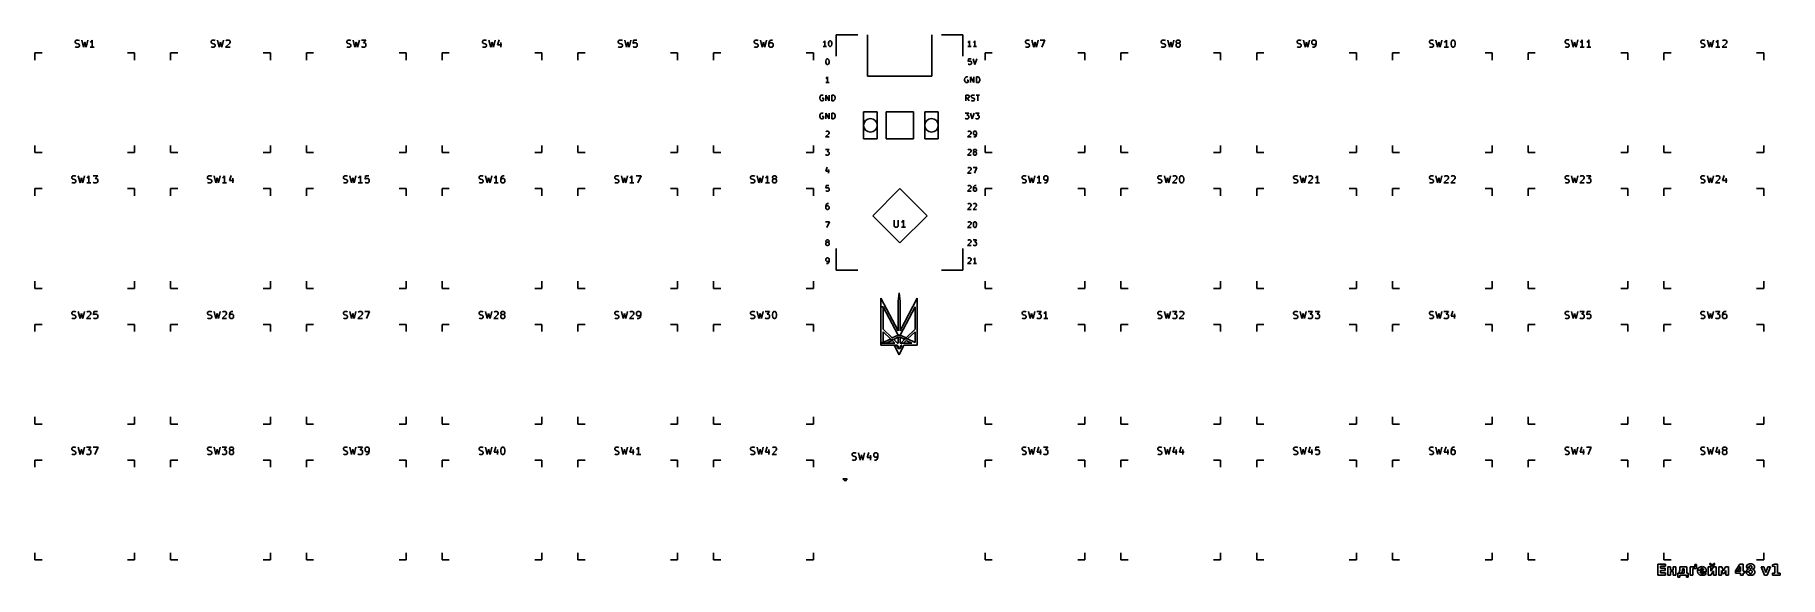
# Model space of a CAD drawing. Extents: x 0.87 to 10.51, y -3.77 to -0.78.
import ezdxf

# ---------------------------------------------------------------- set-up
doc = ezdxf.new("R2010")
doc.units = 0
doc.header["$MEASUREMENT"] = 0
doc.layers.add('BLACK', color=7, linetype='CONTINUOUS')

msp = doc.modelspace()

# ---------------------------------------------------------------- linework, layer by layer
at = {"layer": 'BLACK', "linetype": 'CONTINUOUS'}
for p, q in [((1.0944, -0.8114), (1.0962, -0.8077)), ((1.0944, -0.8152), (1.0944, -0.8114)), ((1.0962, -0.8189), (1.0944, -0.8152)), ((1.0944, -0.8414), (1.1, -0.8433)), ((1.0962, -0.8077), (1.0981, -0.8058)), ((1.0981, -0.8208), (1.0962, -0.8189)), ((1.0981, -0.8058), (1.1019, -0.8039)), ((1.1019, -0.8227), (1.0981, -0.8208)), ((1.1, -0.8433), (1.1094, -0.8433)), ((1.1019, -0.8039), (1.1112, -0.8039)), ((1.1094, -0.8246), (1.1019, -0.8227)), ((1.1131, -0.8264), (1.1094, -0.8246)), ((1.1094, -0.8433), (1.1131, -0.8414)), ((1.1112, -0.8039), (1.1169, -0.8058)), ((1.115, -0.8283), (1.1131, -0.8264)), ((1.1131, -0.8414), (1.115, -0.8396)), ((1.1169, -0.8321), (1.115, -0.8283)), ((1.115, -0.8396), (1.1169, -0.8358)), ((1.1169, -0.8358), (1.1169, -0.8321)), ((1.13, -0.8039), (1.1394, -0.8433)), ((1.1394, -0.8433), (1.1469, -0.8152)), ((1.1469, -0.8152), (1.1543, -0.8433)), ((1.1543, -0.8433), (1.1637, -0.8039)), ((1.1806, -0.8133), (1.1768, -0.8152)), ((1.1993, -0.8433), (1.1768, -0.8433)), ((1.1843, -0.8096), (1.1806, -0.8133)), ((1.1881, -0.8039), (1.1843, -0.8096)), ((1.1881, -0.8433), (1.1881, -0.8039)), ((1.8444, -0.8114), (1.8462, -0.8077)), ((1.8444, -0.8152), (1.8444, -0.8114)), ((1.8462, -0.8189), (1.8444, -0.8152)), ((1.8444, -0.8414), (1.85, -0.8433)), ((1.8462, -0.8077), (1.8481, -0.8058)), ((1.8481, -0.8208), (1.8462, -0.8189)), ((1.8481, -0.8058), (1.8519, -0.8039)), ((1.8519, -0.8227), (1.8481, -0.8208)), ((1.85, -0.8433), (1.8594, -0.8433)), ((1.8519, -0.8039), (1.8612, -0.8039)), ((1.8594, -0.8246), (1.8519, -0.8227)), ((1.8631, -0.8264), (1.8594, -0.8246)), ((1.8594, -0.8433), (1.8631, -0.8414)), ((1.8612, -0.8039), (1.8669, -0.8058)), ((1.865, -0.8283), (1.8631, -0.8264)), ((1.8631, -0.8414), (1.865, -0.8396)), ((1.8669, -0.8321), (1.865, -0.8283)), ((1.865, -0.8396), (1.8669, -0.8358)), ((1.8669, -0.8358), (1.8669, -0.8321)), ((1.88, -0.8039), (1.8894, -0.8433)), ((1.8894, -0.8433), (1.8969, -0.8152)), ((1.8969, -0.8152), (1.9043, -0.8433)), ((1.9043, -0.8433), (1.9137, -0.8039)), ((1.9475, -0.8208), (1.925, -0.8433)), ((1.925, -0.8433), (1.9493, -0.8433)), ((1.9268, -0.8077), (1.9287, -0.8058)), ((1.9287, -0.8058), (1.9325, -0.8039)), ((1.9325, -0.8039), (1.9418, -0.8039)), ((1.9418, -0.8039), (1.9456, -0.8058)), ((1.9456, -0.8058), (1.9475, -0.8077)), ((1.9475, -0.8077), (1.9493, -0.8114)), ((1.9493, -0.8152), (1.9475, -0.8208)), ((1.9493, -0.8114), (1.9493, -0.8152)), ((2.5944, -0.8114), (2.5962, -0.8077)), ((2.5944, -0.8152), (2.5944, -0.8114)), ((2.5962, -0.8189), (2.5944, -0.8152)), ((2.5944, -0.8414), (2.6, -0.8433)), ((2.5962, -0.8077), (2.5981, -0.8058)), ((2.5981, -0.8208), (2.5962, -0.8189)), ((2.5981, -0.8058), (2.6019, -0.8039)), ((2.6019, -0.8227), (2.5981, -0.8208)), ((2.6, -0.8433), (2.6094, -0.8433)), ((2.6019, -0.8039), (2.6112, -0.8039)), ((2.6094, -0.8246), (2.6019, -0.8227)), ((2.6131, -0.8264), (2.6094, -0.8246)), ((2.6094, -0.8433), (2.6131, -0.8414)), ((2.6112, -0.8039), (2.6169, -0.8058)), ((2.615, -0.8283), (2.6131, -0.8264)), ((2.6131, -0.8414), (2.615, -0.8396)), ((2.6169, -0.8321), (2.615, -0.8283)), ((2.615, -0.8396), (2.6169, -0.8358)), ((2.6169, -0.8358), (2.6169, -0.8321)), ((2.63, -0.8039), (2.6394, -0.8433)), ((2.6394, -0.8433), (2.6469, -0.8152)), ((2.6469, -0.8152), (2.6543, -0.8433)), ((2.6543, -0.8433), (2.6637, -0.8039)), ((2.675, -0.8039), (2.6993, -0.8039)), ((2.6768, -0.8414), (2.675, -0.8396)), ((2.6806, -0.8433), (2.6768, -0.8414)), ((2.6918, -0.8433), (2.6806, -0.8433)), ((2.6993, -0.8039), (2.6862, -0.8189)), ((2.6862, -0.8189), (2.6918, -0.8189)), ((2.6918, -0.8189), (2.6956, -0.8208)), ((2.6956, -0.8414), (2.6918, -0.8433)), ((2.6956, -0.8208), (2.6975, -0.8227)), ((2.6975, -0.8396), (2.6956, -0.8414)), ((2.6975, -0.8227), (2.6993, -0.8264)), ((2.6993, -0.8358), (2.6975, -0.8396)), ((2.6993, -0.8264), (2.6993, -0.8358)), ((3.3444, -0.8114), (3.3462, -0.8077)), ((3.3444, -0.8152), (3.3444, -0.8114)), ((3.3462, -0.8189), (3.3444, -0.8152)), ((3.3444, -0.8414), (3.35, -0.8433)), ((3.3462, -0.8077), (3.3481, -0.8058)), ((3.3481, -0.8208), (3.3462, -0.8189)), ((3.3481, -0.8058), (3.3519, -0.8039)), ((3.3519, -0.8227), (3.3481, -0.8208)), ((3.35, -0.8433), (3.3594, -0.8433)), ((3.3519, -0.8039), (3.3612, -0.8039)), ((3.3594, -0.8246), (3.3519, -0.8227)), ((3.3631, -0.8264), (3.3594, -0.8246)), ((3.3594, -0.8433), (3.3631, -0.8414)), ((3.3612, -0.8039), (3.3669, -0.8058)), ((3.365, -0.8283), (3.3631, -0.8264)), ((3.3631, -0.8414), (3.365, -0.8396)), ((3.3669, -0.8321), (3.365, -0.8283)), ((3.365, -0.8396), (3.3669, -0.8358)), ((3.3669, -0.8358), (3.3669, -0.8321)), ((3.38, -0.8039), (3.3894, -0.8433)), ((3.3894, -0.8433), (3.3969, -0.8152)), ((3.3969, -0.8152), (3.4043, -0.8433)), ((3.4043, -0.8433), (3.4137, -0.8039)), ((3.4362, -0.8021), (3.4268, -0.8302)), ((3.4268, -0.8302), (3.4512, -0.8302)), ((3.4456, -0.8171), (3.4456, -0.8433)), ((4.0944, -0.8114), (4.0962, -0.8077)), ((4.0944, -0.8152), (4.0944, -0.8114)), ((4.0962, -0.8189), (4.0944, -0.8152)), ((4.0944, -0.8414), (4.1, -0.8433)), ((4.0962, -0.8077), (4.0981, -0.8058)), ((4.0981, -0.8208), (4.0962, -0.8189)), ((4.0981, -0.8058), (4.1019, -0.8039)), ((4.1019, -0.8227), (4.0981, -0.8208)), ((4.1, -0.8433), (4.1094, -0.8433)), ((4.1019, -0.8039), (4.1112, -0.8039)), ((4.1094, -0.8246), (4.1019, -0.8227)), ((4.1131, -0.8264), (4.1094, -0.8246)), ((4.1094, -0.8433), (4.1131, -0.8414)), ((4.1112, -0.8039), (4.1169, -0.8058)), ((4.115, -0.8283), (4.1131, -0.8264)), ((4.1131, -0.8414), (4.115, -0.8396)), ((4.1169, -0.8321), (4.115, -0.8283)), ((4.115, -0.8396), (4.1169, -0.8358)), ((4.1169, -0.8358), (4.1169, -0.8321)), ((4.13, -0.8039), (4.1394, -0.8433)), ((4.1394, -0.8433), (4.1469, -0.8152)), ((4.1469, -0.8152), (4.1543, -0.8433)), ((4.1543, -0.8433), (4.1637, -0.8039)), ((4.1787, -0.8039), (4.1768, -0.8227)), ((4.1768, -0.8227), (4.1787, -0.8208)), ((4.1787, -0.8414), (4.1768, -0.8396)), ((4.1975, -0.8039), (4.1787, -0.8039)), ((4.1787, -0.8208), (4.1825, -0.8189)), ((4.1825, -0.8433), (4.1787, -0.8414)), ((4.1825, -0.8189), (4.1918, -0.8189)), ((4.1918, -0.8433), (4.1825, -0.8433)), ((4.1918, -0.8189), (4.1956, -0.8208)), ((4.1956, -0.8414), (4.1918, -0.8433)), ((4.1956, -0.8208), (4.1975, -0.8227)), ((4.1975, -0.8396), (4.1956, -0.8414)), ((4.1975, -0.8227), (4.1993, -0.8264)), ((4.1993, -0.8358), (4.1975, -0.8396)), ((4.1993, -0.8264), (4.1993, -0.8358)), ((4.8444, -0.8114), (4.8462, -0.8077)), ((4.8444, -0.8152), (4.8444, -0.8114)), ((4.8462, -0.8189), (4.8444, -0.8152)), ((4.8444, -0.8414), (4.85, -0.8433)), ((4.8462, -0.8077), (4.8481, -0.8058)), ((4.8481, -0.8208), (4.8462, -0.8189)), ((4.8481, -0.8058), (4.8519, -0.8039)), ((4.8519, -0.8227), (4.8481, -0.8208)), ((4.85, -0.8433), (4.8594, -0.8433)), ((4.8519, -0.8039), (4.8612, -0.8039)), ((4.8594, -0.8246), (4.8519, -0.8227)), ((4.8631, -0.8264), (4.8594, -0.8246)), ((4.8594, -0.8433), (4.8631, -0.8414)), ((4.8612, -0.8039), (4.8669, -0.8058)), ((4.865, -0.8283), (4.8631, -0.8264)), ((4.8631, -0.8414), (4.865, -0.8396)), ((4.8669, -0.8321), (4.865, -0.8283)), ((4.865, -0.8396), (4.8669, -0.8358)), ((4.8669, -0.8358), (4.8669, -0.8321)), ((4.88, -0.8039), (4.8894, -0.8433)), ((4.8894, -0.8433), (4.8969, -0.8152)), ((4.8969, -0.8152), (4.9043, -0.8433)), ((4.9043, -0.8433), (4.9137, -0.8039)), ((4.9287, -0.8133), (4.9268, -0.8208)), ((4.9268, -0.8208), (4.9268, -0.8358)), ((4.9287, -0.8227), (4.9268, -0.8264)), ((4.9268, -0.8358), (4.9287, -0.8396)), ((4.9325, -0.8077), (4.9287, -0.8133)), ((4.9306, -0.8208), (4.9287, -0.8227)), ((4.9287, -0.8396), (4.9306, -0.8414)), ((4.9343, -0.8189), (4.9306, -0.8208)), ((4.9306, -0.8414), (4.9343, -0.8433)), ((4.9343, -0.8058), (4.9325, -0.8077)), ((4.9381, -0.8039), (4.9343, -0.8058)), ((4.9418, -0.8189), (4.9343, -0.8189)), ((4.9343, -0.8433), (4.9418, -0.8433)), ((4.9456, -0.8039), (4.9381, -0.8039)), ((4.9456, -0.8208), (4.9418, -0.8189)), ((4.9418, -0.8433), (4.9456, -0.8414)), ((4.9475, -0.8227), (4.9456, -0.8208)), ((4.9456, -0.8414), (4.9475, -0.8396)), ((4.9493, -0.8264), (4.9475, -0.8227)), ((4.9475, -0.8396), (4.9493, -0.8358)), ((4.9493, -0.8358), (4.9493, -0.8264)), ((5.229, -0.8153), (5.226, -0.8168)), ((5.244, -0.8393), (5.226, -0.8393)), ((5.232, -0.8123), (5.229, -0.8153)), ((5.235, -0.8078), (5.232, -0.8123)), ((5.235, -0.8393), (5.235, -0.8078)), ((5.256, -0.8198), (5.2575, -0.8138)), ((5.256, -0.8273), (5.256, -0.8198)), ((5.2575, -0.8333), (5.256, -0.8273)), ((5.2575, -0.8138), (5.259, -0.8108)), ((5.259, -0.8363), (5.2575, -0.8333)), ((5.259, -0.8108), (5.2605, -0.8093)), ((5.2605, -0.8378), (5.259, -0.8363)), ((5.2605, -0.8093), (5.2635, -0.8078)), ((5.2635, -0.8393), (5.2605, -0.8378)), ((5.2635, -0.8078), (5.2665, -0.8078)), ((5.2665, -0.8393), (5.2635, -0.8393)), ((5.2665, -0.8078), (5.2695, -0.8093)), ((5.2695, -0.8378), (5.2665, -0.8393)), ((5.2695, -0.8093), (5.271, -0.8108)), ((5.271, -0.8363), (5.2695, -0.8378)), ((5.271, -0.8108), (5.2725, -0.8138)), ((5.2725, -0.8333), (5.271, -0.8363)), ((5.2725, -0.8138), (5.274, -0.8198)), ((5.274, -0.8273), (5.2725, -0.8333)), ((5.274, -0.8198), (5.274, -0.8273)), ((5.2988, -0.7754), (5.2988, -0.8935)), ((5.2988, -0.7754), (5.4169, -0.7754)), ((5.4169, -0.7754), (5.2988, -0.7754)), ((5.472, -0.7754), (5.472, -1.0037)), ((5.8264, -1.0037), (5.8264, -0.7754)), ((5.9988, -0.7754), (5.8807, -0.7754)), ((5.9988, -0.7754), (5.9988, -0.8935)), ((6.029, -0.8153), (6.026, -0.8168)), ((6.044, -0.8393), (6.026, -0.8393)), ((6.032, -0.8123), (6.029, -0.8153)), ((6.035, -0.8078), (6.032, -0.8123)), ((6.035, -0.8393), (6.035, -0.8078)), ((6.059, -0.8153), (6.056, -0.8168)), ((6.074, -0.8393), (6.056, -0.8393)), ((6.062, -0.8123), (6.059, -0.8153)), ((6.065, -0.8078), (6.062, -0.8123)), ((6.065, -0.8393), (6.065, -0.8078)), ((6.3444, -0.8114), (6.3462, -0.8077)), ((6.3444, -0.8152), (6.3444, -0.8114)), ((6.3462, -0.8189), (6.3444, -0.8152)), ((6.3444, -0.8414), (6.35, -0.8433)), ((6.3462, -0.8077), (6.3481, -0.8058)), ((6.3481, -0.8208), (6.3462, -0.8189)), ((6.3481, -0.8058), (6.3519, -0.8039)), ((6.3519, -0.8227), (6.3481, -0.8208)), ((6.35, -0.8433), (6.3594, -0.8433)), ((6.3519, -0.8039), (6.3612, -0.8039)), ((6.3594, -0.8246), (6.3519, -0.8227)), ((6.3631, -0.8264), (6.3594, -0.8246)), ((6.3594, -0.8433), (6.3631, -0.8414)), ((6.3612, -0.8039), (6.3669, -0.8058)), ((6.365, -0.8283), (6.3631, -0.8264)), ((6.3631, -0.8414), (6.365, -0.8396)), ((6.3669, -0.8321), (6.365, -0.8283)), ((6.365, -0.8396), (6.3669, -0.8358)), ((6.3669, -0.8358), (6.3669, -0.8321)), ((6.38, -0.8039), (6.3894, -0.8433)), ((6.3894, -0.8433), (6.3969, -0.8152)), ((6.3969, -0.8152), (6.4043, -0.8433)), ((6.4043, -0.8433), (6.4137, -0.8039)), ((6.425, -0.8039), (6.4512, -0.8039)), ((6.4512, -0.8039), (6.4343, -0.8433)), ((7.0944, -0.8114), (7.0962, -0.8077)), ((7.0944, -0.8152), (7.0944, -0.8114)), ((7.0962, -0.8189), (7.0944, -0.8152)), ((7.0944, -0.8414), (7.1, -0.8433)), ((7.0962, -0.8077), (7.0981, -0.8058)), ((7.0981, -0.8208), (7.0962, -0.8189)), ((7.0981, -0.8058), (7.1019, -0.8039)), ((7.1019, -0.8227), (7.0981, -0.8208)), ((7.1, -0.8433), (7.1094, -0.8433)), ((7.1019, -0.8039), (7.1112, -0.8039)), ((7.1094, -0.8246), (7.1019, -0.8227)), ((7.1131, -0.8264), (7.1094, -0.8246)), ((7.1094, -0.8433), (7.1131, -0.8414)), ((7.1112, -0.8039), (7.1169, -0.8058)), ((7.115, -0.8283), (7.1131, -0.8264)), ((7.1131, -0.8414), (7.115, -0.8396)), ((7.1169, -0.8321), (7.115, -0.8283)), ((7.115, -0.8396), (7.1169, -0.8358)), ((7.1169, -0.8358), (7.1169, -0.8321)), ((7.13, -0.8039), (7.1394, -0.8433)), ((7.1394, -0.8433), (7.1469, -0.8152)), ((7.1469, -0.8152), (7.1543, -0.8433)), ((7.1543, -0.8433), (7.1637, -0.8039)), ((7.1768, -0.8114), (7.1787, -0.8077)), ((7.1768, -0.8133), (7.1768, -0.8114)), ((7.1787, -0.8171), (7.1768, -0.8133)), ((7.1787, -0.8246), (7.1768, -0.8283)), ((7.1768, -0.8283), (7.1768, -0.8358)), ((7.1768, -0.8358), (7.1787, -0.8396)), ((7.1787, -0.8077), (7.1806, -0.8058)), ((7.1806, -0.8189), (7.1787, -0.8171)), ((7.1806, -0.8227), (7.1787, -0.8246)), ((7.1787, -0.8396), (7.1806, -0.8414)), ((7.1806, -0.8058), (7.1843, -0.8039)), ((7.1843, -0.8208), (7.1806, -0.8189)), ((7.1843, -0.8208), (7.1806, -0.8227)), ((7.1806, -0.8414), (7.1843, -0.8433)), ((7.1843, -0.8039), (7.1918, -0.8039)), ((7.1918, -0.8208), (7.1843, -0.8208)), ((7.1843, -0.8433), (7.1918, -0.8433)), ((7.1918, -0.8039), (7.1956, -0.8058)), ((7.1956, -0.8189), (7.1918, -0.8208)), ((7.1956, -0.8227), (7.1918, -0.8208)), ((7.1918, -0.8433), (7.1956, -0.8414)), ((7.1956, -0.8058), (7.1975, -0.8077)), ((7.1975, -0.8171), (7.1956, -0.8189)), ((7.1975, -0.8246), (7.1956, -0.8227)), ((7.1956, -0.8414), (7.1975, -0.8396)), ((7.1975, -0.8077), (7.1993, -0.8114)), ((7.1993, -0.8133), (7.1975, -0.8171)), ((7.1993, -0.8283), (7.1975, -0.8246)), ((7.1975, -0.8396), (7.1993, -0.8358)), ((7.1993, -0.8114), (7.1993, -0.8133)), ((7.1993, -0.8358), (7.1993, -0.8283)), ((7.8444, -0.8114), (7.8462, -0.8077)), ((7.8444, -0.8152), (7.8444, -0.8114)), ((7.8462, -0.8189), (7.8444, -0.8152)), ((7.8444, -0.8414), (7.85, -0.8433)), ((7.8462, -0.8077), (7.8481, -0.8058)), ((7.8481, -0.8208), (7.8462, -0.8189)), ((7.8481, -0.8058), (7.8519, -0.8039)), ((7.8519, -0.8227), (7.8481, -0.8208)), ((7.85, -0.8433), (7.8594, -0.8433)), ((7.8519, -0.8039), (7.8612, -0.8039)), ((7.8594, -0.8246), (7.8519, -0.8227)), ((7.8631, -0.8264), (7.8594, -0.8246)), ((7.8594, -0.8433), (7.8631, -0.8414)), ((7.8612, -0.8039), (7.8669, -0.8058)), ((7.865, -0.8283), (7.8631, -0.8264)), ((7.8631, -0.8414), (7.865, -0.8396)), ((7.8669, -0.8321), (7.865, -0.8283)), ((7.865, -0.8396), (7.8669, -0.8358)), ((7.8669, -0.8358), (7.8669, -0.8321)), ((7.88, -0.8039), (7.8894, -0.8433)), ((7.8894, -0.8433), (7.8969, -0.8152)), ((7.8969, -0.8152), (7.9043, -0.8433)), ((7.9043, -0.8433), (7.9137, -0.8039)), ((7.9287, -0.8077), (7.9268, -0.8114)), ((7.9268, -0.8114), (7.9268, -0.8208)), ((7.9268, -0.8208), (7.9287, -0.8246)), ((7.9306, -0.8058), (7.9287, -0.8077)), ((7.9287, -0.8246), (7.9306, -0.8264)), ((7.9343, -0.8039), (7.9306, -0.8058)), ((7.9306, -0.8264), (7.9343, -0.8283)), ((7.9306, -0.8433), (7.9381, -0.8433)), ((7.9418, -0.8039), (7.9343, -0.8039)), ((7.9343, -0.8283), (7.9418, -0.8283)), ((7.9381, -0.8433), (7.9418, -0.8414)), ((7.9456, -0.8058), (7.9418, -0.8039)), ((7.9418, -0.8283), (7.9456, -0.8264)), ((7.9418, -0.8414), (7.9437, -0.8396)), ((7.9437, -0.8396), (7.9475, -0.8339)), ((7.9475, -0.8077), (7.9456, -0.8058)), ((7.9456, -0.8264), (7.9475, -0.8246)), ((7.9493, -0.8114), (7.9475, -0.8077)), ((7.9475, -0.8246), (7.9493, -0.8208)), ((7.9475, -0.8339), (7.9493, -0.8264)), ((7.9493, -0.8264), (7.9493, -0.8114)), ((8.5756, -0.8114), (8.5775, -0.8077)), ((8.5756, -0.8152), (8.5756, -0.8114)), ((8.5775, -0.8189), (8.5756, -0.8152)), ((8.5756, -0.8414), (8.5812, -0.8433)), ((8.5775, -0.8077), (8.5794, -0.8058)), ((8.5794, -0.8208), (8.5775, -0.8189)), ((8.5794, -0.8058), (8.5831, -0.8039)), ((8.5831, -0.8227), (8.5794, -0.8208)), ((8.5812, -0.8433), (8.5906, -0.8433)), ((8.5831, -0.8039), (8.5925, -0.8039)), ((8.5906, -0.8246), (8.5831, -0.8227)), ((8.5944, -0.8264), (8.5906, -0.8246)), ((8.5906, -0.8433), (8.5944, -0.8414)), ((8.5925, -0.8039), (8.5981, -0.8058)), ((8.5962, -0.8283), (8.5944, -0.8264)), ((8.5944, -0.8414), (8.5962, -0.8396)), ((8.5981, -0.8321), (8.5962, -0.8283)), ((8.5962, -0.8396), (8.5981, -0.8358)), ((8.5981, -0.8358), (8.5981, -0.8321)), ((8.6112, -0.8039), (8.6206, -0.8433)), ((8.6206, -0.8433), (8.6281, -0.8152)), ((8.6281, -0.8152), (8.6356, -0.8433)), ((8.6356, -0.8433), (8.645, -0.8039)), ((8.6618, -0.8133), (8.6581, -0.8152)), ((8.6806, -0.8433), (8.6581, -0.8433)), ((8.6656, -0.8096), (8.6618, -0.8133)), ((8.6693, -0.8039), (8.6656, -0.8096)), ((8.6693, -0.8433), (8.6693, -0.8039)), ((8.6956, -0.8189), (8.6975, -0.8114)), ((8.6956, -0.8283), (8.6956, -0.8189)), ((8.6975, -0.8358), (8.6956, -0.8283)), ((8.6975, -0.8114), (8.6993, -0.8077)), ((8.6993, -0.8396), (8.6975, -0.8358)), ((8.6993, -0.8077), (8.7012, -0.8058)), ((8.7012, -0.8414), (8.6993, -0.8396)), ((8.7012, -0.8058), (8.705, -0.8039)), ((8.705, -0.8433), (8.7012, -0.8414)), ((8.705, -0.8039), (8.7087, -0.8039)), ((8.7087, -0.8433), (8.705, -0.8433)), ((8.7087, -0.8039), (8.7125, -0.8058)), ((8.7125, -0.8414), (8.7087, -0.8433)), ((8.7125, -0.8058), (8.7143, -0.8077)), ((8.7143, -0.8396), (8.7125, -0.8414)), ((8.7143, -0.8077), (8.7162, -0.8114)), ((8.7162, -0.8358), (8.7143, -0.8396)), ((8.7162, -0.8114), (8.7181, -0.8189)), ((8.7181, -0.8283), (8.7162, -0.8358)), ((8.7181, -0.8189), (8.7181, -0.8283)), ((9.3256, -0.811), (9.3275, -0.8073)), ((9.3256, -0.8148), (9.3256, -0.811)), ((9.3275, -0.8185), (9.3256, -0.8148)), ((9.3256, -0.841), (9.3312, -0.8429)), ((9.3275, -0.8073), (9.3294, -0.8054)), ((9.3294, -0.8204), (9.3275, -0.8185)), ((9.3294, -0.8054), (9.3331, -0.8035)), ((9.3331, -0.8223), (9.3294, -0.8204)), ((9.3312, -0.8429), (9.3406, -0.8429)), ((9.3331, -0.8035), (9.3425, -0.8035)), ((9.3406, -0.8242), (9.3331, -0.8223)), ((9.3444, -0.826), (9.3406, -0.8242)), ((9.3406, -0.8429), (9.3444, -0.841)), ((9.3425, -0.8035), (9.3481, -0.8054)), ((9.3462, -0.8279), (9.3444, -0.826)), ((9.3444, -0.841), (9.3462, -0.8392)), ((9.3481, -0.8317), (9.3462, -0.8279)), ((9.3462, -0.8392), (9.3481, -0.8354)), ((9.3481, -0.8354), (9.3481, -0.8317)), ((9.3612, -0.8035), (9.3706, -0.8429)), ((9.3706, -0.8429), (9.3781, -0.8148)), ((9.3781, -0.8148), (9.3856, -0.8429)), ((9.3856, -0.8429), (9.395, -0.8035)), ((9.4118, -0.8129), (9.4081, -0.8148)), ((9.4306, -0.8429), (9.4081, -0.8429)), ((9.4156, -0.8092), (9.4118, -0.8129)), ((9.4193, -0.8035), (9.4156, -0.8092)), ((9.4193, -0.8429), (9.4193, -0.8035)), ((9.4493, -0.8129), (9.4456, -0.8148)), ((9.4681, -0.8429), (9.4456, -0.8429)), ((9.4531, -0.8092), (9.4493, -0.8129)), ((9.4568, -0.8035), (9.4531, -0.8092)), ((9.4568, -0.8429), (9.4568, -0.8035)), ((10.0756, -0.8114), (10.0775, -0.8077)), ((10.0756, -0.8152), (10.0756, -0.8114)), ((10.0775, -0.8189), (10.0756, -0.8152)), ((10.0756, -0.8414), (10.0812, -0.8433)), ((10.0775, -0.8077), (10.0794, -0.8058)), ((10.0794, -0.8208), (10.0775, -0.8189)), ((10.0794, -0.8058), (10.0831, -0.8039)), ((10.0831, -0.8227), (10.0794, -0.8208)), ((10.0812, -0.8433), (10.0906, -0.8433)), ((10.0831, -0.8039), (10.0925, -0.8039)), ((10.0906, -0.8246), (10.0831, -0.8227)), ((10.0944, -0.8264), (10.0906, -0.8246)), ((10.0906, -0.8433), (10.0944, -0.8414)), ((10.0925, -0.8039), (10.0981, -0.8058)), ((10.0962, -0.8283), (10.0944, -0.8264)), ((10.0944, -0.8414), (10.0962, -0.8396)), ((10.0981, -0.8321), (10.0962, -0.8283)), ((10.0962, -0.8396), (10.0981, -0.8358)), ((10.0981, -0.8358), (10.0981, -0.8321)), ((10.1112, -0.8039), (10.1206, -0.8433)), ((10.1206, -0.8433), (10.1281, -0.8152)), ((10.1281, -0.8152), (10.1356, -0.8433)), ((10.1356, -0.8433), (10.145, -0.8039)), ((10.1618, -0.8133), (10.1581, -0.8152)), ((10.1806, -0.8433), (10.1581, -0.8433)), ((10.1656, -0.8096), (10.1618, -0.8133)), ((10.1693, -0.8039), (10.1656, -0.8096)), ((10.1693, -0.8433), (10.1693, -0.8039)), ((10.2162, -0.8208), (10.1937, -0.8433)), ((10.1937, -0.8433), (10.2181, -0.8433)), ((10.1956, -0.8077), (10.1975, -0.8058)), ((10.1975, -0.8058), (10.2012, -0.8039)), ((10.2012, -0.8039), (10.2106, -0.8039)), ((10.2106, -0.8039), (10.2143, -0.8058)), ((10.2143, -0.8058), (10.2162, -0.8077)), ((10.2162, -0.8077), (10.2181, -0.8114)), ((10.2181, -0.8152), (10.2162, -0.8208)), ((10.2181, -0.8114), (10.2181, -0.8152)), ((0.8713, -0.9142), (0.8713, -0.8748)), ((0.9106, -0.8748), (0.8713, -0.8748)), ((1.4224, -0.8748), (1.3831, -0.8748)), ((1.4224, -0.8748), (1.4224, -0.9142)), ((1.6213, -0.9142), (1.6213, -0.8748)), ((1.6606, -0.8748), (1.6213, -0.8748)), ((2.1724, -0.8748), (2.1331, -0.8748)), ((2.1724, -0.8748), (2.1724, -0.9142)), ((2.3713, -0.9142), (2.3713, -0.8748)), ((2.4106, -0.8748), (2.3713, -0.8748)), ((2.9224, -0.8748), (2.8831, -0.8748)), ((2.9224, -0.8748), (2.9224, -0.9142)), ((3.1213, -0.9142), (3.1213, -0.8748)), ((3.1606, -0.8748), (3.1213, -0.8748)), ((3.6724, -0.8748), (3.6331, -0.8748)), ((3.6724, -0.8748), (3.6724, -0.9142)), ((3.8713, -0.9142), (3.8713, -0.8748)), ((3.9106, -0.8748), (3.8713, -0.8748)), ((4.4224, -0.8748), (4.3831, -0.8748)), ((4.4224, -0.8748), (4.4224, -0.9142)), ((4.6213, -0.9142), (4.6213, -0.8748)), ((4.6606, -0.8748), (4.6213, -0.8748)), ((5.1724, -0.8748), (5.1331, -0.8748)), ((5.1724, -0.8748), (5.1724, -0.9142)), ((5.241, -0.9198), (5.2425, -0.9138)), ((5.241, -0.9273), (5.241, -0.9198)), ((5.2425, -0.9333), (5.241, -0.9273)), ((5.2425, -0.9138), (5.244, -0.9108)), ((5.244, -0.9363), (5.2425, -0.9333)), ((5.244, -0.9108), (5.2455, -0.9093)), ((5.2455, -0.9378), (5.244, -0.9363)), ((5.2455, -0.9093), (5.2485, -0.9078)), ((5.2485, -0.9393), (5.2455, -0.9378)), ((5.2485, -0.9078), (5.2515, -0.9078)), ((5.2515, -0.9393), (5.2485, -0.9393)), ((5.2515, -0.9078), (5.2545, -0.9093)), ((5.2545, -0.9378), (5.2515, -0.9393)), ((5.2545, -0.9093), (5.256, -0.9108)), ((5.256, -0.9363), (5.2545, -0.9378)), ((5.256, -0.9108), (5.2575, -0.9138)), ((5.2575, -0.9333), (5.256, -0.9363)), ((5.2575, -0.9138), (5.259, -0.9198)), ((5.259, -0.9273), (5.2575, -0.9333)), ((5.259, -0.9198), (5.259, -0.9273)), ((6.029, -0.9078), (6.0275, -0.9228)), ((6.0275, -0.9228), (6.029, -0.9213)), ((6.029, -0.9378), (6.0275, -0.9363)), ((6.044, -0.9078), (6.029, -0.9078)), ((6.029, -0.9213), (6.032, -0.9198)), ((6.032, -0.9393), (6.029, -0.9378)), ((6.032, -0.9198), (6.0395, -0.9198)), ((6.0395, -0.9393), (6.032, -0.9393)), ((6.0395, -0.9198), (6.0425, -0.9213)), ((6.0425, -0.9378), (6.0395, -0.9393)), ((6.0425, -0.9213), (6.044, -0.9228)), ((6.044, -0.9363), (6.0425, -0.9378)), ((6.044, -0.9228), (6.0455, -0.9258)), ((6.0455, -0.9333), (6.044, -0.9363)), ((6.0455, -0.9258), (6.0455, -0.9333)), ((6.0545, -0.9078), (6.065, -0.9393)), ((6.065, -0.9393), (6.0755, -0.9078)), ((6.1213, -0.9142), (6.1213, -0.8748)), ((6.1606, -0.8748), (6.1213, -0.8748)), ((6.6724, -0.8748), (6.6331, -0.8748)), ((6.6724, -0.8748), (6.6724, -0.9142)), ((6.8713, -0.9142), (6.8713, -0.8748)), ((6.9106, -0.8748), (6.8713, -0.8748)), ((7.4224, -0.8748), (7.3831, -0.8748)), ((7.4224, -0.8748), (7.4224, -0.9142)), ((7.6213, -0.9142), (7.6213, -0.8748)), ((7.6606, -0.8748), (7.6213, -0.8748)), ((8.1724, -0.8748), (8.1331, -0.8748)), ((8.1724, -0.8748), (8.1724, -0.9142)), ((8.3713, -0.9142), (8.3713, -0.8748)), ((8.4106, -0.8748), (8.3713, -0.8748)), ((8.9224, -0.8748), (8.8831, -0.8748)), ((8.9224, -0.8748), (8.9224, -0.9142)), ((9.1213, -0.9138), (9.1213, -0.8744)), ((9.1606, -0.8744), (9.1213, -0.8744)), ((9.6724, -0.8744), (9.6331, -0.8744)), ((9.6724, -0.8744), (9.6724, -0.9138)), ((9.8713, -0.9142), (9.8713, -0.8748)), ((9.9106, -0.8748), (9.8713, -0.8748)), ((10.4224, -0.8748), (10.3831, -0.8748)), ((10.4224, -0.8748), (10.4224, -0.9142)), ((5.244, -1.0153), (5.241, -1.0168)), ((5.259, -1.0393), (5.241, -1.0393)), ((5.247, -1.0123), (5.244, -1.0153)), ((5.25, -1.0078), (5.247, -1.0123)), ((5.25, -1.0393), (5.25, -1.0078)), ((5.472, -1.0037), (5.8264, -1.0037)), ((6.0095, -1.0153), (6.008, -1.0213)), ((6.008, -1.0213), (6.008, -1.0258)), ((6.008, -1.0258), (6.0095, -1.0318)), ((6.011, -1.0123), (6.0095, -1.0153)), ((6.0095, -1.0318), (6.011, -1.0348)), ((6.014, -1.0093), (6.011, -1.0123)), ((6.011, -1.0348), (6.014, -1.0378)), ((6.0185, -1.0078), (6.014, -1.0093)), ((6.014, -1.0378), (6.0185, -1.0393)), ((6.023, -1.0078), (6.0185, -1.0078)), ((6.0185, -1.0393), (6.0215, -1.0393)), ((6.0275, -1.0258), (6.0215, -1.0258)), ((6.0215, -1.0393), (6.026, -1.0378)), ((6.026, -1.0093), (6.023, -1.0078)), ((6.026, -1.0378), (6.0275, -1.0363)), ((6.0275, -1.0363), (6.0275, -1.0258)), ((6.041, -1.0393), (6.041, -1.0078)), ((6.041, -1.0078), (6.059, -1.0393)), ((6.059, -1.0393), (6.059, -1.0078)), ((6.074, -1.0393), (6.074, -1.0078)), ((6.074, -1.0078), (6.0815, -1.0078)), ((6.0815, -1.0393), (6.074, -1.0393)), ((6.0815, -1.0078), (6.086, -1.0093)), ((6.086, -1.0378), (6.0815, -1.0393)), ((6.086, -1.0093), (6.089, -1.0123)), ((6.089, -1.0348), (6.086, -1.0378)), ((6.089, -1.0123), (6.0905, -1.0153)), ((6.0905, -1.0318), (6.089, -1.0348)), ((6.0905, -1.0153), (6.092, -1.0213)), ((6.092, -1.0258), (6.0905, -1.0318)), ((6.092, -1.0213), (6.092, -1.0258)), ((5.2095, -1.1153), (5.208, -1.1213)), ((5.208, -1.1213), (5.208, -1.1258)), ((5.208, -1.1258), (5.2095, -1.1318)), ((5.211, -1.1123), (5.2095, -1.1153)), ((5.2095, -1.1318), (5.211, -1.1348)), ((5.214, -1.1093), (5.211, -1.1123)), ((5.211, -1.1348), (5.214, -1.1378)), ((5.2185, -1.1078), (5.214, -1.1093)), ((5.214, -1.1378), (5.2185, -1.1393)), ((5.223, -1.1078), (5.2185, -1.1078)), ((5.2185, -1.1393), (5.2215, -1.1393)), ((5.2275, -1.1258), (5.2215, -1.1258)), ((5.2215, -1.1393), (5.226, -1.1378)), ((5.226, -1.1093), (5.223, -1.1078)), ((5.226, -1.1378), (5.2275, -1.1363)), ((5.2275, -1.1363), (5.2275, -1.1258)), ((5.241, -1.1393), (5.241, -1.1078)), ((5.241, -1.1078), (5.259, -1.1393)), ((5.259, -1.1393), (5.259, -1.1078)), ((5.274, -1.1393), (5.274, -1.1078)), ((5.274, -1.1078), (5.2815, -1.1078)), ((5.2815, -1.1393), (5.274, -1.1393)), ((5.2815, -1.1078), (5.286, -1.1093)), ((5.286, -1.1378), (5.2815, -1.1393)), ((5.286, -1.1093), (5.289, -1.1123)), ((5.289, -1.1348), (5.286, -1.1378)), ((5.289, -1.1123), (5.2905, -1.1153)), ((5.2905, -1.1318), (5.289, -1.1348)), ((5.2905, -1.1153), (5.292, -1.1213)), ((5.292, -1.1258), (5.2905, -1.1318)), ((5.292, -1.1213), (5.292, -1.1258)), ((6.0148, -1.1393), (6.0148, -1.1078)), ((6.0148, -1.1078), (6.0268, -1.1078)), ((6.0268, -1.1243), (6.0148, -1.1243)), ((6.0328, -1.1393), (6.0223, -1.1243)), ((6.0268, -1.1078), (6.0298, -1.1093)), ((6.0298, -1.1228), (6.0268, -1.1243)), ((6.0298, -1.1093), (6.0313, -1.1108)), ((6.0313, -1.1213), (6.0298, -1.1228)), ((6.0313, -1.1108), (6.0328, -1.1138)), ((6.0328, -1.1183), (6.0313, -1.1213)), ((6.0328, -1.1138), (6.0328, -1.1183)), ((6.0448, -1.1138), (6.0463, -1.1108)), ((6.0448, -1.1168), (6.0448, -1.1138)), ((6.0463, -1.1198), (6.0448, -1.1168)), ((6.0448, -1.1378), (6.0493, -1.1393)), ((6.0463, -1.1108), (6.0478, -1.1093)), ((6.0478, -1.1213), (6.0463, -1.1198)), ((6.0478, -1.1093), (6.0507, -1.1078)), ((6.0507, -1.1228), (6.0478, -1.1213)), ((6.0493, -1.1393), (6.0567, -1.1393)), ((6.0507, -1.1078), (6.0582, -1.1078)), ((6.0567, -1.1243), (6.0507, -1.1228)), ((6.0597, -1.1258), (6.0567, -1.1243)), ((6.0567, -1.1393), (6.0597, -1.1378)), ((6.0582, -1.1078), (6.0627, -1.1093)), ((6.0612, -1.1273), (6.0597, -1.1258)), ((6.0597, -1.1378), (6.0612, -1.1363)), ((6.0627, -1.1303), (6.0612, -1.1273)), ((6.0612, -1.1363), (6.0627, -1.1333)), ((6.0627, -1.1333), (6.0627, -1.1303)), ((6.0717, -1.1078), (6.0897, -1.1078)), ((6.0807, -1.1393), (6.0807, -1.1078)), ((5.2095, -1.2153), (5.208, -1.2213)), ((5.208, -1.2213), (5.208, -1.2258)), ((5.208, -1.2258), (5.2095, -1.2318)), ((5.211, -1.2123), (5.2095, -1.2153)), ((5.2095, -1.2318), (5.211, -1.2348)), ((5.214, -1.2093), (5.211, -1.2123)), ((5.211, -1.2348), (5.214, -1.2378)), ((5.2185, -1.2078), (5.214, -1.2093)), ((5.214, -1.2378), (5.2185, -1.2393)), ((5.223, -1.2078), (5.2185, -1.2078)), ((5.2185, -1.2393), (5.2215, -1.2393)), ((5.2275, -1.2258), (5.2215, -1.2258)), ((5.2215, -1.2393), (5.226, -1.2378)), ((5.226, -1.2093), (5.223, -1.2078)), ((5.226, -1.2378), (5.2275, -1.2363)), ((5.2275, -1.2363), (5.2275, -1.2258)), ((5.241, -1.2393), (5.241, -1.2078)), ((5.241, -1.2078), (5.259, -1.2393)), ((5.259, -1.2393), (5.259, -1.2078)), ((5.274, -1.2393), (5.274, -1.2078)), ((5.274, -1.2078), (5.2815, -1.2078)), ((5.2815, -1.2393), (5.274, -1.2393)), ((5.2815, -1.2078), (5.286, -1.2093)), ((5.286, -1.2378), (5.2815, -1.2393)), ((5.286, -1.2093), (5.289, -1.2123)), ((5.289, -1.2348), (5.286, -1.2378)), ((5.289, -1.2123), (5.2905, -1.2153)), ((5.2905, -1.2318), (5.289, -1.2348)), ((5.2905, -1.2153), (5.292, -1.2213)), ((5.292, -1.2258), (5.2905, -1.2318)), ((5.292, -1.2213), (5.292, -1.2258)), ((5.45, -1.2), (5.525, -1.2)), ((5.45, -1.35), (5.45, -1.2)), ((5.525, -1.2), (5.525, -1.35)), ((5.575, -1.2), (5.725, -1.2)), ((5.575, -1.35), (5.575, -1.2)), ((5.725, -1.2), (5.725, -1.35)), ((5.7875, -1.2), (5.8625, -1.2)), ((5.7875, -1.35), (5.7875, -1.2)), ((5.8625, -1.2), (5.8625, -1.35)), ((6.011, -1.2078), (6.0305, -1.2078)), ((6.0125, -1.2378), (6.011, -1.2363)), ((6.0155, -1.2393), (6.0125, -1.2378)), ((6.0245, -1.2393), (6.0155, -1.2393)), ((6.0305, -1.2078), (6.02, -1.2198)), ((6.02, -1.2198), (6.0245, -1.2198)), ((6.0245, -1.2198), (6.0275, -1.2213)), ((6.0275, -1.2378), (6.0245, -1.2393)), ((6.0275, -1.2213), (6.029, -1.2228)), ((6.029, -1.2363), (6.0275, -1.2378)), ((6.029, -1.2228), (6.0305, -1.2258)), ((6.0305, -1.2333), (6.029, -1.2363)), ((6.0305, -1.2258), (6.0305, -1.2333)), ((6.0395, -1.2078), (6.05, -1.2393)), ((6.05, -1.2393), (6.0605, -1.2078)), ((6.068, -1.2078), (6.0875, -1.2078)), ((6.0695, -1.2378), (6.068, -1.2363)), ((6.0725, -1.2393), (6.0695, -1.2378)), ((6.0815, -1.2393), (6.0725, -1.2393)), ((6.0875, -1.2078), (6.077, -1.2198)), ((6.077, -1.2198), (6.0815, -1.2198)), ((6.0815, -1.2198), (6.0845, -1.2213)), ((6.0845, -1.2378), (6.0815, -1.2393)), ((6.0845, -1.2213), (6.086, -1.2228)), ((6.086, -1.2363), (6.0845, -1.2378)), ((6.086, -1.2228), (6.0875, -1.2258)), ((6.0875, -1.2333), (6.086, -1.2363)), ((6.0875, -1.2258), (6.0875, -1.2333)), ((5.2575, -1.3213), (5.2395, -1.3393)), ((5.2395, -1.3393), (5.259, -1.3393)), ((5.241, -1.3108), (5.2425, -1.3093)), ((5.2425, -1.3093), (5.2455, -1.3078)), ((5.2455, -1.3078), (5.253, -1.3078)), ((5.253, -1.3078), (5.256, -1.3093)), ((5.256, -1.3093), (5.2575, -1.3108)), ((5.2575, -1.3108), (5.259, -1.3138)), ((5.259, -1.3168), (5.2575, -1.3213)), ((5.259, -1.3138), (5.259, -1.3168)), ((6.0425, -1.3213), (6.0245, -1.3393)), ((6.0245, -1.3393), (6.044, -1.3393)), ((6.026, -1.3108), (6.0275, -1.3093)), ((6.0275, -1.3093), (6.0305, -1.3078)), ((6.0305, -1.3078), (6.038, -1.3078)), ((6.038, -1.3078), (6.041, -1.3093)), ((6.041, -1.3093), (6.0425, -1.3108)), ((6.0425, -1.3108), (6.044, -1.3138)), ((6.044, -1.3168), (6.0425, -1.3213)), ((6.044, -1.3138), (6.044, -1.3168)), ((6.0575, -1.3108), (6.056, -1.3138)), ((6.056, -1.3138), (6.056, -1.3213)), ((6.056, -1.3213), (6.0575, -1.3243)), ((6.059, -1.3093), (6.0575, -1.3108)), ((6.0575, -1.3243), (6.059, -1.3258)), ((6.062, -1.3078), (6.059, -1.3093)), ((6.059, -1.3258), (6.062, -1.3273)), ((6.059, -1.3393), (6.065, -1.3393)), ((6.068, -1.3078), (6.062, -1.3078)), ((6.062, -1.3273), (6.068, -1.3273)), ((6.065, -1.3393), (6.068, -1.3378)), ((6.071, -1.3093), (6.068, -1.3078)), ((6.068, -1.3273), (6.071, -1.3258)), ((6.068, -1.3378), (6.0695, -1.3363)), ((6.0695, -1.3363), (6.0725, -1.3318)), ((6.0725, -1.3108), (6.071, -1.3093)), ((6.071, -1.3258), (6.0725, -1.3243)), ((6.074, -1.3138), (6.0725, -1.3108)), ((6.0725, -1.3243), (6.074, -1.3213)), ((6.0725, -1.3318), (6.074, -1.3258)), ((6.074, -1.3258), (6.074, -1.3138)), ((0.8713, -1.426), (0.8713, -1.3866)), ((0.8713, -1.426), (0.9106, -1.426)), ((1.3831, -1.426), (1.4224, -1.426)), ((1.4224, -1.3866), (1.4224, -1.426)), ((1.6213, -1.426), (1.6213, -1.3866)), ((1.6213, -1.426), (1.6606, -1.426)), ((2.1331, -1.426), (2.1724, -1.426)), ((2.1724, -1.3866), (2.1724, -1.426)), ((2.3713, -1.426), (2.3713, -1.3866)), ((2.3713, -1.426), (2.4106, -1.426)), ((2.8831, -1.426), (2.9224, -1.426)), ((2.9224, -1.3866), (2.9224, -1.426)), ((3.1213, -1.426), (3.1213, -1.3866)), ((3.1213, -1.426), (3.1606, -1.426)), ((3.6331, -1.426), (3.6724, -1.426)), ((3.6724, -1.3866), (3.6724, -1.426)), ((3.8713, -1.426), (3.8713, -1.3866)), ((3.8713, -1.426), (3.9106, -1.426)), ((4.3831, -1.426), (4.4224, -1.426)), ((4.4224, -1.3866), (4.4224, -1.426)), ((4.6213, -1.426), (4.6213, -1.3866)), ((4.6213, -1.426), (4.6606, -1.426)), ((5.1331, -1.426), (5.1724, -1.426)), ((5.1724, -1.3866), (5.1724, -1.426)), ((5.2395, -1.4078), (5.259, -1.4078)), ((5.241, -1.4378), (5.2395, -1.4363)), ((5.244, -1.4393), (5.241, -1.4378)), ((5.253, -1.4393), (5.244, -1.4393)), ((5.259, -1.4078), (5.2485, -1.4198)), ((5.2485, -1.4198), (5.253, -1.4198)), ((5.253, -1.4198), (5.256, -1.4213)), ((5.256, -1.4378), (5.253, -1.4393)), ((5.256, -1.4213), (5.2575, -1.4228)), ((5.2575, -1.4363), (5.256, -1.4378)), ((5.2575, -1.4228), (5.259, -1.4258)), ((5.259, -1.4333), (5.2575, -1.4363)), ((5.259, -1.4258), (5.259, -1.4333)), ((5.525, -1.35), (5.45, -1.35)), ((5.725, -1.35), (5.575, -1.35)), ((5.8625, -1.35), (5.7875, -1.35)), ((6.0425, -1.4213), (6.0245, -1.4393)), ((6.0245, -1.4393), (6.044, -1.4393)), ((6.026, -1.4108), (6.0275, -1.4093)), ((6.0275, -1.4093), (6.0305, -1.4078)), ((6.0305, -1.4078), (6.038, -1.4078)), ((6.038, -1.4078), (6.041, -1.4093)), ((6.041, -1.4093), (6.0425, -1.4108)), ((6.0425, -1.4108), (6.044, -1.4138)), ((6.044, -1.4168), (6.0425, -1.4213)), ((6.044, -1.4138), (6.044, -1.4168)), ((6.056, -1.4138), (6.0575, -1.4108)), ((6.056, -1.4153), (6.056, -1.4138)), ((6.0575, -1.4183), (6.056, -1.4153)), ((6.0575, -1.4243), (6.056, -1.4273)), ((6.056, -1.4273), (6.056, -1.4333)), ((6.056, -1.4333), (6.0575, -1.4363)), ((6.0575, -1.4108), (6.059, -1.4093)), ((6.059, -1.4198), (6.0575, -1.4183)), ((6.059, -1.4228), (6.0575, -1.4243)), ((6.0575, -1.4363), (6.059, -1.4378)), ((6.059, -1.4093), (6.062, -1.4078)), ((6.062, -1.4213), (6.059, -1.4198)), ((6.062, -1.4213), (6.059, -1.4228)), ((6.059, -1.4378), (6.062, -1.4393)), ((6.062, -1.4078), (6.068, -1.4078)), ((6.068, -1.4213), (6.062, -1.4213)), ((6.062, -1.4393), (6.068, -1.4393)), ((6.068, -1.4078), (6.071, -1.4093)), ((6.071, -1.4198), (6.068, -1.4213)), ((6.071, -1.4228), (6.068, -1.4213)), ((6.068, -1.4393), (6.071, -1.4378)), ((6.071, -1.4093), (6.0725, -1.4108)), ((6.0725, -1.4183), (6.071, -1.4198)), ((6.0725, -1.4243), (6.071, -1.4228)), ((6.071, -1.4378), (6.0725, -1.4363)), ((6.0725, -1.4108), (6.074, -1.4138)), ((6.074, -1.4153), (6.0725, -1.4183)), ((6.074, -1.4273), (6.0725, -1.4243)), ((6.0725, -1.4363), (6.074, -1.4333)), ((6.074, -1.4138), (6.074, -1.4153)), ((6.074, -1.4333), (6.074, -1.4273)), ((6.1213, -1.426), (6.1213, -1.3866)), ((6.1213, -1.426), (6.1606, -1.426)), ((6.6331, -1.426), (6.6724, -1.426)), ((6.6724, -1.3866), (6.6724, -1.426)), ((6.8713, -1.426), (6.8713, -1.3866)), ((6.8713, -1.426), (6.9106, -1.426)), ((7.3831, -1.426), (7.4224, -1.426)), ((7.4224, -1.3866), (7.4224, -1.426)), ((7.6213, -1.426), (7.6213, -1.3866)), ((7.6213, -1.426), (7.6606, -1.426)), ((8.1331, -1.426), (8.1724, -1.426)), ((8.1724, -1.3866), (8.1724, -1.426)), ((8.3713, -1.426), (8.3713, -1.3866)), ((8.3713, -1.426), (8.4106, -1.426)), ((8.8831, -1.426), (8.9224, -1.426)), ((8.9224, -1.3866), (8.9224, -1.426)), ((9.1213, -1.4256), (9.1213, -1.3862)), ((9.1213, -1.4256), (9.1606, -1.4256)), ((9.6331, -1.4256), (9.6724, -1.4256)), ((9.6724, -1.3862), (9.6724, -1.4256)), ((9.8713, -1.426), (9.8713, -1.3866)), ((9.8713, -1.426), (9.9106, -1.426)), ((10.3831, -1.426), (10.4224, -1.426)), ((10.4224, -1.3866), (10.4224, -1.426)), ((5.2485, -1.5063), (5.241, -1.5288)), ((5.241, -1.5288), (5.2605, -1.5288)), ((5.256, -1.5183), (5.256, -1.5393)), ((6.0425, -1.5213), (6.0245, -1.5393)), ((6.0245, -1.5393), (6.044, -1.5393)), ((6.026, -1.5108), (6.0275, -1.5093)), ((6.0275, -1.5093), (6.0305, -1.5078)), ((6.0305, -1.5078), (6.038, -1.5078)), ((6.038, -1.5078), (6.041, -1.5093)), ((6.041, -1.5093), (6.0425, -1.5108)), ((6.0425, -1.5108), (6.044, -1.5138)), ((6.044, -1.5168), (6.0425, -1.5213)), ((6.044, -1.5138), (6.044, -1.5168)), ((6.0545, -1.5078), (6.0755, -1.5078)), ((6.0755, -1.5078), (6.062, -1.5393)), ((0.8713, -1.6642), (0.8713, -1.6248)), ((0.9106, -1.6248), (0.8713, -1.6248)), ((1.0756, -1.5614), (1.0775, -1.5577)), ((1.0756, -1.5652), (1.0756, -1.5614)), ((1.0775, -1.5689), (1.0756, -1.5652)), ((1.0756, -1.5914), (1.0812, -1.5933)), ((1.0775, -1.5577), (1.0794, -1.5558)), ((1.0794, -1.5708), (1.0775, -1.5689)), ((1.0794, -1.5558), (1.0831, -1.5539)), ((1.0831, -1.5727), (1.0794, -1.5708)), ((1.0812, -1.5933), (1.0906, -1.5933)), ((1.0831, -1.5539), (1.0925, -1.5539)), ((1.0906, -1.5746), (1.0831, -1.5727)), ((1.0944, -1.5764), (1.0906, -1.5746)), ((1.0906, -1.5933), (1.0944, -1.5914)), ((1.0925, -1.5539), (1.0981, -1.5558)), ((1.0962, -1.5783), (1.0944, -1.5764)), ((1.0944, -1.5914), (1.0962, -1.5896)), ((1.0981, -1.5821), (1.0962, -1.5783)), ((1.0962, -1.5896), (1.0981, -1.5858)), ((1.0981, -1.5858), (1.0981, -1.5821)), ((1.1112, -1.5539), (1.1206, -1.5933)), ((1.1206, -1.5933), (1.1281, -1.5652)), ((1.1281, -1.5652), (1.1356, -1.5933)), ((1.1356, -1.5933), (1.145, -1.5539)), ((1.1618, -1.5633), (1.1581, -1.5652)), ((1.1806, -1.5933), (1.1581, -1.5933)), ((1.1656, -1.5596), (1.1618, -1.5633)), ((1.1693, -1.5539), (1.1656, -1.5596)), ((1.1693, -1.5933), (1.1693, -1.5539)), ((1.1937, -1.5539), (1.2181, -1.5539)), ((1.1956, -1.5914), (1.1937, -1.5896)), ((1.1993, -1.5933), (1.1956, -1.5914)), ((1.2106, -1.5933), (1.1993, -1.5933)), ((1.2181, -1.5539), (1.205, -1.5689)), ((1.205, -1.5689), (1.2106, -1.5689)), ((1.2106, -1.5689), (1.2143, -1.5708)), ((1.2143, -1.5914), (1.2106, -1.5933)), ((1.2143, -1.5708), (1.2162, -1.5727)), ((1.2162, -1.5896), (1.2143, -1.5914)), ((1.2162, -1.5727), (1.2181, -1.5764)), ((1.2181, -1.5858), (1.2162, -1.5896)), ((1.2181, -1.5764), (1.2181, -1.5858)), ((1.4224, -1.6248), (1.3831, -1.6248)), ((1.4224, -1.6248), (1.4224, -1.6642)), ((1.6213, -1.6642), (1.6213, -1.6248)), ((1.6606, -1.6248), (1.6213, -1.6248)), ((1.8256, -1.5614), (1.8275, -1.5577)), ((1.8256, -1.5652), (1.8256, -1.5614)), ((1.8275, -1.5689), (1.8256, -1.5652)), ((1.8256, -1.5914), (1.8312, -1.5933)), ((1.8275, -1.5577), (1.8294, -1.5558)), ((1.8294, -1.5708), (1.8275, -1.5689)), ((1.8294, -1.5558), (1.8331, -1.5539)), ((1.8331, -1.5727), (1.8294, -1.5708)), ((1.8312, -1.5933), (1.8406, -1.5933)), ((1.8331, -1.5539), (1.8425, -1.5539)), ((1.8406, -1.5746), (1.8331, -1.5727)), ((1.8444, -1.5764), (1.8406, -1.5746)), ((1.8406, -1.5933), (1.8444, -1.5914)), ((1.8425, -1.5539), (1.8481, -1.5558)), ((1.8462, -1.5783), (1.8444, -1.5764)), ((1.8444, -1.5914), (1.8462, -1.5896)), ((1.8481, -1.5821), (1.8462, -1.5783)), ((1.8462, -1.5896), (1.8481, -1.5858)), ((1.8481, -1.5858), (1.8481, -1.5821)), ((1.8612, -1.5539), (1.8706, -1.5933)), ((1.8706, -1.5933), (1.8781, -1.5652)), ((1.8781, -1.5652), (1.8856, -1.5933)), ((1.8856, -1.5933), (1.895, -1.5539)), ((1.9118, -1.5633), (1.9081, -1.5652)), ((1.9306, -1.5933), (1.9081, -1.5933)), ((1.9156, -1.5596), (1.9118, -1.5633)), ((1.9193, -1.5539), (1.9156, -1.5596)), ((1.9193, -1.5933), (1.9193, -1.5539)), ((1.955, -1.5521), (1.9456, -1.5802)), ((1.9456, -1.5802), (1.97, -1.5802)), ((1.9643, -1.5671), (1.9643, -1.5933)), ((2.1724, -1.6248), (2.1331, -1.6248)), ((2.1724, -1.6248), (2.1724, -1.6642)), ((2.3713, -1.6642), (2.3713, -1.6248)), ((2.4106, -1.6248), (2.3713, -1.6248)), ((2.5756, -1.5614), (2.5775, -1.5577)), ((2.5756, -1.5652), (2.5756, -1.5614)), ((2.5775, -1.5689), (2.5756, -1.5652)), ((2.5756, -1.5914), (2.5812, -1.5933)), ((2.5775, -1.5577), (2.5794, -1.5558)), ((2.5794, -1.5708), (2.5775, -1.5689)), ((2.5794, -1.5558), (2.5831, -1.5539)), ((2.5831, -1.5727), (2.5794, -1.5708)), ((2.5812, -1.5933), (2.5906, -1.5933)), ((2.5831, -1.5539), (2.5925, -1.5539)), ((2.5906, -1.5746), (2.5831, -1.5727)), ((2.5944, -1.5764), (2.5906, -1.5746)), ((2.5906, -1.5933), (2.5944, -1.5914)), ((2.5925, -1.5539), (2.5981, -1.5558)), ((2.5962, -1.5783), (2.5944, -1.5764)), ((2.5944, -1.5914), (2.5962, -1.5896)), ((2.5981, -1.5821), (2.5962, -1.5783)), ((2.5962, -1.5896), (2.5981, -1.5858)), ((2.5981, -1.5858), (2.5981, -1.5821)), ((2.6112, -1.5539), (2.6206, -1.5933)), ((2.6206, -1.5933), (2.6281, -1.5652)), ((2.6281, -1.5652), (2.6356, -1.5933)), ((2.6356, -1.5933), (2.645, -1.5539)), ((2.6618, -1.5633), (2.6581, -1.5652)), ((2.6806, -1.5933), (2.6581, -1.5933)), ((2.6656, -1.5596), (2.6618, -1.5633)), ((2.6693, -1.5539), (2.6656, -1.5596)), ((2.6693, -1.5933), (2.6693, -1.5539)), ((2.6975, -1.5539), (2.6956, -1.5727)), ((2.6956, -1.5727), (2.6975, -1.5708)), ((2.6975, -1.5914), (2.6956, -1.5896)), ((2.7162, -1.5539), (2.6975, -1.5539)), ((2.6975, -1.5708), (2.7012, -1.5689)), ((2.7012, -1.5933), (2.6975, -1.5914)), ((2.7012, -1.5689), (2.7106, -1.5689)), ((2.7106, -1.5933), (2.7012, -1.5933)), ((2.7106, -1.5689), (2.7143, -1.5708)), ((2.7143, -1.5914), (2.7106, -1.5933)), ((2.7143, -1.5708), (2.7162, -1.5727)), ((2.7162, -1.5896), (2.7143, -1.5914)), ((2.7162, -1.5727), (2.7181, -1.5764)), ((2.7181, -1.5858), (2.7162, -1.5896)), ((2.7181, -1.5764), (2.7181, -1.5858)), ((2.9224, -1.6248), (2.8831, -1.6248)), ((2.9224, -1.6248), (2.9224, -1.6642)), ((3.1213, -1.6642), (3.1213, -1.6248)), ((3.1606, -1.6248), (3.1213, -1.6248)), ((3.3256, -1.5614), (3.3275, -1.5577)), ((3.3256, -1.5652), (3.3256, -1.5614)), ((3.3275, -1.5689), (3.3256, -1.5652)), ((3.3256, -1.5914), (3.3312, -1.5933)), ((3.3275, -1.5577), (3.3294, -1.5558)), ((3.3294, -1.5708), (3.3275, -1.5689)), ((3.3294, -1.5558), (3.3331, -1.5539)), ((3.3331, -1.5727), (3.3294, -1.5708)), ((3.3312, -1.5933), (3.3406, -1.5933)), ((3.3331, -1.5539), (3.3425, -1.5539)), ((3.3406, -1.5746), (3.3331, -1.5727)), ((3.3444, -1.5764), (3.3406, -1.5746)), ((3.3406, -1.5933), (3.3444, -1.5914)), ((3.3425, -1.5539), (3.3481, -1.5558)), ((3.3462, -1.5783), (3.3444, -1.5764)), ((3.3444, -1.5914), (3.3462, -1.5896)), ((3.3481, -1.5821), (3.3462, -1.5783)), ((3.3462, -1.5896), (3.3481, -1.5858)), ((3.3481, -1.5858), (3.3481, -1.5821)), ((3.3612, -1.5539), (3.3706, -1.5933)), ((3.3706, -1.5933), (3.3781, -1.5652)), ((3.3781, -1.5652), (3.3856, -1.5933)), ((3.3856, -1.5933), (3.395, -1.5539)), ((3.4118, -1.5633), (3.4081, -1.5652)), ((3.4306, -1.5933), (3.4081, -1.5933)), ((3.4156, -1.5596), (3.4118, -1.5633)), ((3.4193, -1.5539), (3.4156, -1.5596)), ((3.4193, -1.5933), (3.4193, -1.5539)), ((3.4475, -1.5633), (3.4456, -1.5708)), ((3.4456, -1.5708), (3.4456, -1.5858)), ((3.4475, -1.5727), (3.4456, -1.5764)), ((3.4456, -1.5858), (3.4475, -1.5896)), ((3.4512, -1.5577), (3.4475, -1.5633)), ((3.4493, -1.5708), (3.4475, -1.5727)), ((3.4475, -1.5896), (3.4493, -1.5914)), ((3.4531, -1.5689), (3.4493, -1.5708)), ((3.4493, -1.5914), (3.4531, -1.5933)), ((3.4531, -1.5558), (3.4512, -1.5577)), ((3.4568, -1.5539), (3.4531, -1.5558)), ((3.4606, -1.5689), (3.4531, -1.5689)), ((3.4531, -1.5933), (3.4606, -1.5933)), ((3.4643, -1.5539), (3.4568, -1.5539)), ((3.4643, -1.5708), (3.4606, -1.5689)), ((3.4606, -1.5933), (3.4643, -1.5914)), ((3.4662, -1.5727), (3.4643, -1.5708)), ((3.4643, -1.5914), (3.4662, -1.5896)), ((3.4681, -1.5764), (3.4662, -1.5727)), ((3.4662, -1.5896), (3.4681, -1.5858)), ((3.4681, -1.5858), (3.4681, -1.5764)), ((3.6724, -1.6248), (3.6331, -1.6248)), ((3.6724, -1.6248), (3.6724, -1.6642)), ((3.8713, -1.6642), (3.8713, -1.6248)), ((3.9106, -1.6248), (3.8713, -1.6248)), ((4.0756, -1.5614), (4.0775, -1.5577)), ((4.0756, -1.5652), (4.0756, -1.5614)), ((4.0775, -1.5689), (4.0756, -1.5652)), ((4.0756, -1.5914), (4.0812, -1.5933)), ((4.0775, -1.5577), (4.0794, -1.5558)), ((4.0794, -1.5708), (4.0775, -1.5689)), ((4.0794, -1.5558), (4.0831, -1.5539)), ((4.0831, -1.5727), (4.0794, -1.5708)), ((4.0812, -1.5933), (4.0906, -1.5933)), ((4.0831, -1.5539), (4.0925, -1.5539)), ((4.0906, -1.5746), (4.0831, -1.5727)), ((4.0944, -1.5764), (4.0906, -1.5746)), ((4.0906, -1.5933), (4.0944, -1.5914)), ((4.0925, -1.5539), (4.0981, -1.5558)), ((4.0962, -1.5783), (4.0944, -1.5764)), ((4.0944, -1.5914), (4.0962, -1.5896)), ((4.0981, -1.5821), (4.0962, -1.5783)), ((4.0962, -1.5896), (4.0981, -1.5858)), ((4.0981, -1.5858), (4.0981, -1.5821)), ((4.1112, -1.5539), (4.1206, -1.5933)), ((4.1206, -1.5933), (4.1281, -1.5652)), ((4.1281, -1.5652), (4.1356, -1.5933)), ((4.1356, -1.5933), (4.145, -1.5539)), ((4.1618, -1.5633), (4.1581, -1.5652)), ((4.1806, -1.5933), (4.1581, -1.5933)), ((4.1656, -1.5596), (4.1618, -1.5633)), ((4.1693, -1.5539), (4.1656, -1.5596)), ((4.1693, -1.5933), (4.1693, -1.5539)), ((4.1937, -1.5539), (4.22, -1.5539)), ((4.22, -1.5539), (4.2031, -1.5933)), ((4.4224, -1.6248), (4.3831, -1.6248)), ((4.4224, -1.6248), (4.4224, -1.6642)), ((4.6213, -1.6642), (4.6213, -1.6248)), ((4.6606, -1.6248), (4.6213, -1.6248)), ((4.8256, -1.5614), (4.8275, -1.5577)), ((4.8256, -1.5652), (4.8256, -1.5614)), ((4.8275, -1.5689), (4.8256, -1.5652)), ((4.8256, -1.5914), (4.8312, -1.5933)), ((4.8275, -1.5577), (4.8294, -1.5558)), ((4.8294, -1.5708), (4.8275, -1.5689)), ((4.8294, -1.5558), (4.8331, -1.5539)), ((4.8331, -1.5727), (4.8294, -1.5708)), ((4.8312, -1.5933), (4.8406, -1.5933)), ((4.8331, -1.5539), (4.8425, -1.5539)), ((4.8406, -1.5746), (4.8331, -1.5727)), ((4.8444, -1.5764), (4.8406, -1.5746)), ((4.8406, -1.5933), (4.8444, -1.5914)), ((4.8425, -1.5539), (4.8481, -1.5558)), ((4.8462, -1.5783), (4.8444, -1.5764)), ((4.8444, -1.5914), (4.8462, -1.5896)), ((4.8481, -1.5821), (4.8462, -1.5783)), ((4.8462, -1.5896), (4.8481, -1.5858)), ((4.8481, -1.5858), (4.8481, -1.5821)), ((4.8612, -1.5539), (4.8706, -1.5933)), ((4.8706, -1.5933), (4.8781, -1.5652)), ((4.8781, -1.5652), (4.8856, -1.5933)), ((4.8856, -1.5933), (4.895, -1.5539)), ((4.9118, -1.5633), (4.9081, -1.5652)), ((4.9306, -1.5933), (4.9081, -1.5933)), ((4.9156, -1.5596), (4.9118, -1.5633)), ((4.9193, -1.5539), (4.9156, -1.5596)), ((4.9193, -1.5933), (4.9193, -1.5539)), ((4.9456, -1.5614), (4.9475, -1.5577)), ((4.9456, -1.5633), (4.9456, -1.5614)), ((4.9475, -1.5671), (4.9456, -1.5633)), ((4.9475, -1.5746), (4.9456, -1.5783)), ((4.9456, -1.5783), (4.9456, -1.5858)), ((4.9456, -1.5858), (4.9475, -1.5896)), ((4.9475, -1.5577), (4.9493, -1.5558)), ((4.9493, -1.5689), (4.9475, -1.5671)), ((4.9493, -1.5727), (4.9475, -1.5746)), ((4.9475, -1.5896), (4.9493, -1.5914)), ((4.9493, -1.5558), (4.9531, -1.5539)), ((4.9531, -1.5708), (4.9493, -1.5689)), ((4.9531, -1.5708), (4.9493, -1.5727)), ((4.9493, -1.5914), (4.9531, -1.5933)), ((4.9531, -1.5539), (4.9606, -1.5539)), ((4.9606, -1.5708), (4.9531, -1.5708)), ((4.9531, -1.5933), (4.9606, -1.5933)), ((4.9606, -1.5539), (4.9643, -1.5558)), ((4.9643, -1.5689), (4.9606, -1.5708)), ((4.9643, -1.5727), (4.9606, -1.5708)), ((4.9606, -1.5933), (4.9643, -1.5914)), ((4.9643, -1.5558), (4.9662, -1.5577)), ((4.9662, -1.5671), (4.9643, -1.5689)), ((4.9662, -1.5746), (4.9643, -1.5727)), ((4.9643, -1.5914), (4.9662, -1.5896)), ((4.9662, -1.5577), (4.9681, -1.5614)), ((4.9681, -1.5633), (4.9662, -1.5671)), ((4.9681, -1.5783), (4.9662, -1.5746)), ((4.9662, -1.5896), (4.9681, -1.5858)), ((4.9681, -1.5614), (4.9681, -1.5633)), ((4.9681, -1.5858), (4.9681, -1.5783)), ((5.1724, -1.6248), (5.1331, -1.6248)), ((5.1724, -1.6248), (5.1724, -1.6642)), ((5.2425, -1.6078), (5.241, -1.6228)), ((5.241, -1.6228), (5.2425, -1.6213)), ((5.2425, -1.6378), (5.241, -1.6363)), ((5.2575, -1.6078), (5.2425, -1.6078)), ((5.2425, -1.6213), (5.2455, -1.6198)), ((5.2455, -1.6393), (5.2425, -1.6378)), ((5.2455, -1.6198), (5.253, -1.6198)), ((5.253, -1.6198), (5.256, -1.6213)), ((5.256, -1.6378), (5.253, -1.6393)), ((5.256, -1.6213), (5.2575, -1.6228)), ((5.2575, -1.6363), (5.256, -1.6378)), ((5.2575, -1.6228), (5.259, -1.6258)), ((5.259, -1.6333), (5.2575, -1.6363)), ((5.259, -1.6258), (5.259, -1.6333)), ((5.5, -1.775), (5.65, -1.625)), ((5.65, -1.625), (5.8, -1.775)), ((6.0425, -1.6213), (6.0245, -1.6393)), ((6.026, -1.6108), (6.0275, -1.6093)), ((6.0275, -1.6093), (6.0305, -1.6078)), ((6.0305, -1.6078), (6.038, -1.6078)), ((6.038, -1.6078), (6.041, -1.6093)), ((6.041, -1.6093), (6.0425, -1.6108)), ((6.0425, -1.6108), (6.044, -1.6138)), ((6.044, -1.6168), (6.0425, -1.6213)), ((6.044, -1.6138), (6.044, -1.6168)), ((6.0575, -1.6153), (6.056, -1.6213)), ((6.056, -1.6213), (6.056, -1.6333)), ((6.0575, -1.6228), (6.056, -1.6258)), ((6.056, -1.6333), (6.0575, -1.6363)), ((6.0605, -1.6108), (6.0575, -1.6153)), ((6.059, -1.6213), (6.0575, -1.6228)), ((6.0575, -1.6363), (6.059, -1.6378)), ((6.062, -1.6198), (6.059, -1.6213)), ((6.059, -1.6378), (6.062, -1.6393)), ((6.062, -1.6093), (6.0605, -1.6108)), ((6.065, -1.6078), (6.062, -1.6093)), ((6.068, -1.6198), (6.062, -1.6198)), ((6.071, -1.6078), (6.065, -1.6078)), ((6.071, -1.6213), (6.068, -1.6198)), ((6.068, -1.6393), (6.071, -1.6378)), ((6.0725, -1.6228), (6.071, -1.6213)), ((6.071, -1.6378), (6.0725, -1.6363)), ((6.074, -1.6258), (6.0725, -1.6228)), ((6.0725, -1.6363), (6.074, -1.6333)), ((6.074, -1.6333), (6.074, -1.6258)), ((6.1213, -1.6642), (6.1213, -1.6248)), ((6.1606, -1.6248), (6.1213, -1.6248)), ((6.3256, -1.5614), (6.3275, -1.5577)), ((6.3256, -1.5652), (6.3256, -1.5614)), ((6.3275, -1.5689), (6.3256, -1.5652)), ((6.3256, -1.5914), (6.3312, -1.5933)), ((6.3275, -1.5577), (6.3294, -1.5558)), ((6.3294, -1.5708), (6.3275, -1.5689)), ((6.3294, -1.5558), (6.3331, -1.5539)), ((6.3331, -1.5727), (6.3294, -1.5708)), ((6.3312, -1.5933), (6.3406, -1.5933)), ((6.3331, -1.5539), (6.3425, -1.5539)), ((6.3406, -1.5746), (6.3331, -1.5727)), ((6.3444, -1.5764), (6.3406, -1.5746)), ((6.3406, -1.5933), (6.3444, -1.5914)), ((6.3425, -1.5539), (6.3481, -1.5558)), ((6.3462, -1.5783), (6.3444, -1.5764)), ((6.3444, -1.5914), (6.3462, -1.5896)), ((6.3481, -1.5821), (6.3462, -1.5783)), ((6.3462, -1.5896), (6.3481, -1.5858)), ((6.3481, -1.5858), (6.3481, -1.5821)), ((6.3612, -1.5539), (6.3706, -1.5933)), ((6.3706, -1.5933), (6.3781, -1.5652)), ((6.3781, -1.5652), (6.3856, -1.5933)), ((6.3856, -1.5933), (6.395, -1.5539)), ((6.4118, -1.5633), (6.4081, -1.5652)), ((6.4306, -1.5933), (6.4081, -1.5933)), ((6.4156, -1.5596), (6.4118, -1.5633)), ((6.4193, -1.5539), (6.4156, -1.5596)), ((6.4193, -1.5933), (6.4193, -1.5539)), ((6.4475, -1.5577), (6.4456, -1.5614)), ((6.4456, -1.5614), (6.4456, -1.5708)), ((6.4456, -1.5708), (6.4475, -1.5746)), ((6.4493, -1.5558), (6.4475, -1.5577)), ((6.4475, -1.5746), (6.4493, -1.5764)), ((6.4531, -1.5539), (6.4493, -1.5558)), ((6.4493, -1.5764), (6.4531, -1.5783)), ((6.4493, -1.5933), (6.4568, -1.5933)), ((6.4606, -1.5539), (6.4531, -1.5539)), ((6.4531, -1.5783), (6.4606, -1.5783)), ((6.4568, -1.5933), (6.4606, -1.5914)), ((6.4643, -1.5558), (6.4606, -1.5539)), ((6.4606, -1.5783), (6.4643, -1.5764)), ((6.4606, -1.5914), (6.4625, -1.5896)), ((6.4625, -1.5896), (6.4662, -1.5839)), ((6.4662, -1.5577), (6.4643, -1.5558)), ((6.4643, -1.5764), (6.4662, -1.5746)), ((6.4681, -1.5614), (6.4662, -1.5577)), ((6.4662, -1.5746), (6.4681, -1.5708)), ((6.4662, -1.5839), (6.4681, -1.5764)), ((6.4681, -1.5764), (6.4681, -1.5614)), ((6.6724, -1.6248), (6.6331, -1.6248)), ((6.6724, -1.6248), (6.6724, -1.6642)), ((6.8713, -1.6642), (6.8713, -1.6248)), ((6.9106, -1.6248), (6.8713, -1.6248)), ((7.0756, -1.5614), (7.0775, -1.5577)), ((7.0756, -1.5652), (7.0756, -1.5614)), ((7.0775, -1.5689), (7.0756, -1.5652)), ((7.0756, -1.5914), (7.0812, -1.5933)), ((7.0775, -1.5577), (7.0794, -1.5558)), ((7.0794, -1.5708), (7.0775, -1.5689)), ((7.0794, -1.5558), (7.0831, -1.5539)), ((7.0831, -1.5727), (7.0794, -1.5708)), ((7.0812, -1.5933), (7.0906, -1.5933)), ((7.0831, -1.5539), (7.0925, -1.5539)), ((7.0906, -1.5746), (7.0831, -1.5727)), ((7.0944, -1.5764), (7.0906, -1.5746)), ((7.0906, -1.5933), (7.0944, -1.5914)), ((7.0925, -1.5539), (7.0981, -1.5558)), ((7.0962, -1.5783), (7.0944, -1.5764)), ((7.0944, -1.5914), (7.0962, -1.5896)), ((7.0981, -1.5821), (7.0962, -1.5783)), ((7.0962, -1.5896), (7.0981, -1.5858)), ((7.0981, -1.5858), (7.0981, -1.5821)), ((7.1112, -1.5539), (7.1206, -1.5933)), ((7.1206, -1.5933), (7.1281, -1.5652)), ((7.1281, -1.5652), (7.1356, -1.5933)), ((7.1356, -1.5933), (7.145, -1.5539)), ((7.1787, -1.5708), (7.1562, -1.5933)), ((7.1562, -1.5933), (7.1806, -1.5933)), ((7.1581, -1.5577), (7.16, -1.5558)), ((7.16, -1.5558), (7.1637, -1.5539)), ((7.1637, -1.5539), (7.1731, -1.5539)), ((7.1731, -1.5539), (7.1768, -1.5558)), ((7.1768, -1.5558), (7.1787, -1.5577)), ((7.1787, -1.5577), (7.1806, -1.5614)), ((7.1806, -1.5652), (7.1787, -1.5708)), ((7.1806, -1.5614), (7.1806, -1.5652)), ((7.1956, -1.5689), (7.1975, -1.5614)), ((7.1956, -1.5783), (7.1956, -1.5689)), ((7.1975, -1.5858), (7.1956, -1.5783)), ((7.1975, -1.5614), (7.1993, -1.5577)), ((7.1993, -1.5896), (7.1975, -1.5858)), ((7.1993, -1.5577), (7.2012, -1.5558)), ((7.2012, -1.5914), (7.1993, -1.5896)), ((7.2012, -1.5558), (7.205, -1.5539)), ((7.205, -1.5933), (7.2012, -1.5914)), ((7.205, -1.5539), (7.2087, -1.5539)), ((7.2087, -1.5933), (7.205, -1.5933)), ((7.2087, -1.5539), (7.2125, -1.5558)), ((7.2125, -1.5914), (7.2087, -1.5933)), ((7.2125, -1.5558), (7.2143, -1.5577)), ((7.2143, -1.5896), (7.2125, -1.5914)), ((7.2143, -1.5577), (7.2162, -1.5614)), ((7.2162, -1.5858), (7.2143, -1.5896)), ((7.2162, -1.5614), (7.2181, -1.5689)), ((7.2181, -1.5783), (7.2162, -1.5858)), ((7.2181, -1.5689), (7.2181, -1.5783)), ((7.4224, -1.6248), (7.3831, -1.6248)), ((7.4224, -1.6248), (7.4224, -1.6642)), ((7.6213, -1.6642), (7.6213, -1.6248)), ((7.6606, -1.6248), (7.6213, -1.6248)), ((7.8256, -1.5614), (7.8275, -1.5577)), ((7.8256, -1.5652), (7.8256, -1.5614)), ((7.8275, -1.5689), (7.8256, -1.5652)), ((7.8256, -1.5914), (7.8312, -1.5933)), ((7.8275, -1.5577), (7.8294, -1.5558)), ((7.8294, -1.5708), (7.8275, -1.5689)), ((7.8294, -1.5558), (7.8331, -1.5539)), ((7.8331, -1.5727), (7.8294, -1.5708)), ((7.8312, -1.5933), (7.8406, -1.5933)), ((7.8331, -1.5539), (7.8425, -1.5539)), ((7.8406, -1.5746), (7.8331, -1.5727)), ((7.8444, -1.5764), (7.8406, -1.5746)), ((7.8406, -1.5933), (7.8444, -1.5914)), ((7.8425, -1.5539), (7.8481, -1.5558)), ((7.8462, -1.5783), (7.8444, -1.5764)), ((7.8444, -1.5914), (7.8462, -1.5896)), ((7.8481, -1.5821), (7.8462, -1.5783)), ((7.8462, -1.5896), (7.8481, -1.5858)), ((7.8481, -1.5858), (7.8481, -1.5821)), ((7.8612, -1.5539), (7.8706, -1.5933)), ((7.8706, -1.5933), (7.8781, -1.5652)), ((7.8781, -1.5652), (7.8856, -1.5933)), ((7.8856, -1.5933), (7.895, -1.5539)), ((7.9287, -1.5708), (7.9062, -1.5933)), ((7.9062, -1.5933), (7.9306, -1.5933)), ((7.9081, -1.5577), (7.91, -1.5558)), ((7.91, -1.5558), (7.9137, -1.5539)), ((7.9137, -1.5539), (7.9231, -1.5539)), ((7.9231, -1.5539), (7.9268, -1.5558)), ((7.9268, -1.5558), (7.9287, -1.5577)), ((7.9287, -1.5577), (7.9306, -1.5614)), ((7.9306, -1.5652), (7.9287, -1.5708)), ((7.9306, -1.5614), (7.9306, -1.5652)), ((7.9493, -1.5633), (7.9456, -1.5652)), ((7.9681, -1.5933), (7.9456, -1.5933)), ((7.9531, -1.5596), (7.9493, -1.5633)), ((7.9568, -1.5539), (7.9531, -1.5596)), ((7.9568, -1.5933), (7.9568, -1.5539)), ((8.1724, -1.6248), (8.1331, -1.6248)), ((8.1724, -1.6248), (8.1724, -1.6642)), ((8.3713, -1.6642), (8.3713, -1.6248)), ((8.4106, -1.6248), (8.3713, -1.6248)), ((8.5756, -1.5614), (8.5775, -1.5577)), ((8.5756, -1.5652), (8.5756, -1.5614)), ((8.5775, -1.5689), (8.5756, -1.5652)), ((8.5756, -1.5914), (8.5812, -1.5933)), ((8.5775, -1.5577), (8.5794, -1.5558)), ((8.5794, -1.5708), (8.5775, -1.5689)), ((8.5794, -1.5558), (8.5831, -1.5539)), ((8.5831, -1.5727), (8.5794, -1.5708)), ((8.5812, -1.5933), (8.5906, -1.5933)), ((8.5831, -1.5539), (8.5925, -1.5539)), ((8.5906, -1.5746), (8.5831, -1.5727)), ((8.5944, -1.5764), (8.5906, -1.5746)), ((8.5906, -1.5933), (8.5944, -1.5914)), ((8.5925, -1.5539), (8.5981, -1.5558)), ((8.5962, -1.5783), (8.5944, -1.5764)), ((8.5944, -1.5914), (8.5962, -1.5896)), ((8.5981, -1.5821), (8.5962, -1.5783)), ((8.5962, -1.5896), (8.5981, -1.5858)), ((8.5981, -1.5858), (8.5981, -1.5821)), ((8.6112, -1.5539), (8.6206, -1.5933)), ((8.6206, -1.5933), (8.6281, -1.5652)), ((8.6281, -1.5652), (8.6356, -1.5933)), ((8.6356, -1.5933), (8.645, -1.5539)), ((8.6787, -1.5708), (8.6562, -1.5933)), ((8.6562, -1.5933), (8.6806, -1.5933)), ((8.6581, -1.5577), (8.66, -1.5558)), ((8.66, -1.5558), (8.6637, -1.5539)), ((8.6637, -1.5539), (8.6731, -1.5539)), ((8.6731, -1.5539), (8.6768, -1.5558)), ((8.6768, -1.5558), (8.6787, -1.5577)), ((8.6787, -1.5577), (8.6806, -1.5614)), ((8.6806, -1.5652), (8.6787, -1.5708)), ((8.6806, -1.5614), (8.6806, -1.5652)), ((8.7162, -1.5708), (8.6937, -1.5933)), ((8.6937, -1.5933), (8.7181, -1.5933)), ((8.6956, -1.5577), (8.6975, -1.5558)), ((8.6975, -1.5558), (8.7012, -1.5539)), ((8.7012, -1.5539), (8.7106, -1.5539)), ((8.7106, -1.5539), (8.7143, -1.5558)), ((8.7143, -1.5558), (8.7162, -1.5577)), ((8.7162, -1.5577), (8.7181, -1.5614)), ((8.7181, -1.5652), (8.7162, -1.5708)), ((8.7181, -1.5614), (8.7181, -1.5652)), ((8.9224, -1.6248), (8.8831, -1.6248)), ((8.9224, -1.6248), (8.9224, -1.6642)), ((9.1213, -1.6642), (9.1213, -1.6248)), ((9.1606, -1.6248), (9.1213, -1.6248)), ((9.3256, -1.5614), (9.3275, -1.5577)), ((9.3256, -1.5652), (9.3256, -1.5614)), ((9.3275, -1.5689), (9.3256, -1.5652)), ((9.3256, -1.5914), (9.3312, -1.5933)), ((9.3275, -1.5577), (9.3294, -1.5558)), ((9.3294, -1.5708), (9.3275, -1.5689)), ((9.3294, -1.5558), (9.3331, -1.5539)), ((9.3331, -1.5727), (9.3294, -1.5708)), ((9.3312, -1.5933), (9.3406, -1.5933)), ((9.3331, -1.5539), (9.3425, -1.5539)), ((9.3406, -1.5746), (9.3331, -1.5727)), ((9.3444, -1.5764), (9.3406, -1.5746)), ((9.3406, -1.5933), (9.3444, -1.5914)), ((9.3425, -1.5539), (9.3481, -1.5558)), ((9.3462, -1.5783), (9.3444, -1.5764)), ((9.3444, -1.5914), (9.3462, -1.5896)), ((9.3481, -1.5821), (9.3462, -1.5783)), ((9.3462, -1.5896), (9.3481, -1.5858)), ((9.3481, -1.5858), (9.3481, -1.5821)), ((9.3612, -1.5539), (9.3706, -1.5933)), ((9.3706, -1.5933), (9.3781, -1.5652)), ((9.3781, -1.5652), (9.3856, -1.5933)), ((9.3856, -1.5933), (9.395, -1.5539)), ((9.4287, -1.5708), (9.4062, -1.5933)), ((9.4062, -1.5933), (9.4306, -1.5933)), ((9.4081, -1.5577), (9.41, -1.5558)), ((9.41, -1.5558), (9.4137, -1.5539)), ((9.4137, -1.5539), (9.4231, -1.5539)), ((9.4231, -1.5539), (9.4268, -1.5558)), ((9.4268, -1.5558), (9.4287, -1.5577)), ((9.4287, -1.5577), (9.4306, -1.5614)), ((9.4306, -1.5652), (9.4287, -1.5708)), ((9.4306, -1.5614), (9.4306, -1.5652)), ((9.4437, -1.5539), (9.4681, -1.5539)), ((9.4456, -1.5914), (9.4437, -1.5896)), ((9.4493, -1.5933), (9.4456, -1.5914)), ((9.4606, -1.5933), (9.4493, -1.5933)), ((9.4681, -1.5539), (9.455, -1.5689)), ((9.455, -1.5689), (9.4606, -1.5689)), ((9.4606, -1.5689), (9.4643, -1.5708)), ((9.4643, -1.5914), (9.4606, -1.5933)), ((9.4643, -1.5708), (9.4662, -1.5727)), ((9.4662, -1.5896), (9.4643, -1.5914)), ((9.4662, -1.5727), (9.4681, -1.5764)), ((9.4681, -1.5858), (9.4662, -1.5896)), ((9.4681, -1.5764), (9.4681, -1.5858)), ((9.6724, -1.6248), (9.6331, -1.6248)), ((9.6724, -1.6248), (9.6724, -1.6642)), ((9.8713, -1.6642), (9.8713, -1.6248)), ((9.9106, -1.6248), (9.8713, -1.6248)), ((10.0756, -1.5614), (10.0775, -1.5577)), ((10.0756, -1.5652), (10.0756, -1.5614)), ((10.0775, -1.5689), (10.0756, -1.5652)), ((10.0756, -1.5914), (10.0812, -1.5933)), ((10.0775, -1.5577), (10.0794, -1.5558)), ((10.0794, -1.5708), (10.0775, -1.5689)), ((10.0794, -1.5558), (10.0831, -1.5539)), ((10.0831, -1.5727), (10.0794, -1.5708)), ((10.0812, -1.5933), (10.0906, -1.5933)), ((10.0831, -1.5539), (10.0925, -1.5539)), ((10.0906, -1.5746), (10.0831, -1.5727)), ((10.0944, -1.5764), (10.0906, -1.5746)), ((10.0906, -1.5933), (10.0944, -1.5914)), ((10.0925, -1.5539), (10.0981, -1.5558)), ((10.0962, -1.5783), (10.0944, -1.5764)), ((10.0944, -1.5914), (10.0962, -1.5896)), ((10.0981, -1.5821), (10.0962, -1.5783)), ((10.0962, -1.5896), (10.0981, -1.5858)), ((10.0981, -1.5858), (10.0981, -1.5821)), ((10.1112, -1.5539), (10.1206, -1.5933)), ((10.1206, -1.5933), (10.1281, -1.5652)), ((10.1281, -1.5652), (10.1356, -1.5933)), ((10.1356, -1.5933), (10.145, -1.5539)), ((10.1787, -1.5708), (10.1562, -1.5933)), ((10.1562, -1.5933), (10.1806, -1.5933)), ((10.1581, -1.5577), (10.16, -1.5558)), ((10.16, -1.5558), (10.1637, -1.5539)), ((10.1637, -1.5539), (10.1731, -1.5539)), ((10.1731, -1.5539), (10.1768, -1.5558)), ((10.1768, -1.5558), (10.1787, -1.5577)), ((10.1787, -1.5577), (10.1806, -1.5614)), ((10.1806, -1.5652), (10.1787, -1.5708)), ((10.1806, -1.5614), (10.1806, -1.5652)), ((10.205, -1.5521), (10.1956, -1.5802)), ((10.1956, -1.5802), (10.22, -1.5802)), ((10.2143, -1.5671), (10.2143, -1.5933)), ((10.4224, -1.6248), (10.3831, -1.6248)), ((10.4224, -1.6248), (10.4224, -1.6642)), ((5.2425, -1.7153), (5.241, -1.7213)), ((5.241, -1.7213), (5.241, -1.7333)), ((5.2425, -1.7228), (5.241, -1.7258)), ((5.241, -1.7333), (5.2425, -1.7363)), ((5.2455, -1.7108), (5.2425, -1.7153)), ((5.244, -1.7213), (5.2425, -1.7228)), ((5.247, -1.7198), (5.244, -1.7213)), ((5.253, -1.6393), (5.2455, -1.6393)), ((5.247, -1.7093), (5.2455, -1.7108)), ((5.25, -1.7078), (5.247, -1.7093)), ((5.253, -1.7198), (5.247, -1.7198)), ((5.256, -1.7078), (5.25, -1.7078)), ((5.256, -1.7213), (5.253, -1.7198)), ((5.2575, -1.7228), (5.256, -1.7213)), ((5.259, -1.7258), (5.2575, -1.7228)), ((5.2575, -1.7363), (5.259, -1.7333)), ((5.259, -1.7333), (5.259, -1.7258)), ((6.0245, -1.6393), (6.044, -1.6393)), ((6.0425, -1.7213), (6.0245, -1.7393)), ((6.026, -1.7108), (6.0275, -1.7093)), ((6.0275, -1.7093), (6.0305, -1.7078)), ((6.0305, -1.7078), (6.038, -1.7078)), ((6.038, -1.7078), (6.041, -1.7093)), ((6.041, -1.7093), (6.0425, -1.7108)), ((6.0425, -1.7108), (6.044, -1.7138)), ((6.044, -1.7168), (6.0425, -1.7213)), ((6.044, -1.7138), (6.044, -1.7168)), ((6.0725, -1.7213), (6.0545, -1.7393)), ((6.056, -1.7108), (6.0575, -1.7093)), ((6.0575, -1.7093), (6.0605, -1.7078)), ((6.0605, -1.7078), (6.068, -1.7078)), ((6.062, -1.6393), (6.068, -1.6393)), ((6.068, -1.7078), (6.071, -1.7093)), ((6.071, -1.7093), (6.0725, -1.7108)), ((6.0725, -1.7108), (6.074, -1.7138)), ((6.074, -1.7168), (6.0725, -1.7213)), ((6.074, -1.7138), (6.074, -1.7168)), ((5.2395, -1.8078), (5.2605, -1.8078)), ((5.2425, -1.7363), (5.244, -1.7378)), ((5.244, -1.7378), (5.247, -1.7393)), ((5.247, -1.7393), (5.253, -1.7393)), ((5.2605, -1.8078), (5.247, -1.8393)), ((5.253, -1.7393), (5.256, -1.7378)), ((5.256, -1.7378), (5.2575, -1.7363)), ((5.65, -1.925), (5.5, -1.775)), ((5.6188, -1.7989), (5.6188, -1.8308)), ((5.6188, -1.8308), (5.6207, -1.8345)), ((5.6394, -1.8345), (5.6413, -1.8308)), ((5.6413, -1.8308), (5.6413, -1.7989)), ((5.8, -1.775), (5.65, -1.925)), ((5.6619, -1.8083), (5.6582, -1.8102)), ((5.6657, -1.8045), (5.6619, -1.8083)), ((5.6694, -1.7989), (5.6657, -1.8045)), ((5.6694, -1.8383), (5.6694, -1.7989)), ((6.0245, -1.7393), (6.044, -1.7393)), ((6.0425, -1.8213), (6.0245, -1.8393)), ((6.026, -1.8108), (6.0275, -1.8093)), ((6.0275, -1.8093), (6.0305, -1.8078)), ((6.0305, -1.8078), (6.038, -1.8078)), ((6.038, -1.8078), (6.041, -1.8093)), ((6.041, -1.8093), (6.0425, -1.8108)), ((6.0425, -1.8108), (6.044, -1.8138)), ((6.044, -1.8168), (6.0425, -1.8213)), ((6.044, -1.8138), (6.044, -1.8168)), ((6.0545, -1.7393), (6.074, -1.7393)), ((6.056, -1.8198), (6.0575, -1.8138)), ((6.056, -1.8273), (6.056, -1.8198)), ((6.0575, -1.8333), (6.056, -1.8273)), ((6.0575, -1.8138), (6.059, -1.8108)), ((6.059, -1.8108), (6.0605, -1.8093)), ((6.0605, -1.8093), (6.0635, -1.8078)), ((6.0635, -1.8078), (6.0665, -1.8078)), ((6.0665, -1.8078), (6.0695, -1.8093)), ((6.0695, -1.8093), (6.071, -1.8108)), ((6.071, -1.8108), (6.0725, -1.8138)), ((6.0725, -1.8138), (6.074, -1.8198)), ((6.074, -1.8273), (6.0725, -1.8333)), ((6.074, -1.8198), (6.074, -1.8273)), ((5.241, -1.9138), (5.2425, -1.9108)), ((5.241, -1.9153), (5.241, -1.9138)), ((5.2425, -1.9183), (5.241, -1.9153)), ((5.2425, -1.9243), (5.241, -1.9273)), ((5.241, -1.9273), (5.241, -1.9333)), ((5.2425, -1.9108), (5.244, -1.9093)), ((5.244, -1.9198), (5.2425, -1.9183)), ((5.244, -1.9228), (5.2425, -1.9243)), ((5.244, -1.9093), (5.247, -1.9078)), ((5.247, -1.9213), (5.244, -1.9198)), ((5.247, -1.9213), (5.244, -1.9228)), ((5.247, -1.9078), (5.253, -1.9078)), ((5.253, -1.9213), (5.247, -1.9213)), ((5.253, -1.9078), (5.256, -1.9093)), ((5.256, -1.9198), (5.253, -1.9213)), ((5.256, -1.9228), (5.253, -1.9213)), ((5.256, -1.9093), (5.2575, -1.9108)), ((5.2575, -1.9183), (5.256, -1.9198)), ((5.2575, -1.9243), (5.256, -1.9228)), ((5.2575, -1.9108), (5.259, -1.9138)), ((5.259, -1.9153), (5.2575, -1.9183)), ((5.259, -1.9273), (5.2575, -1.9243)), ((5.259, -1.9138), (5.259, -1.9153)), ((5.259, -1.9333), (5.259, -1.9273)), ((5.6207, -1.8345), (5.6226, -1.8364)), ((5.6226, -1.8364), (5.6263, -1.8383)), ((5.6263, -1.8383), (5.6338, -1.8383)), ((5.6338, -1.8383), (5.6376, -1.8364)), ((5.6376, -1.8364), (5.6394, -1.8345)), ((5.6807, -1.8383), (5.6582, -1.8383)), ((6.0245, -1.8393), (6.044, -1.8393)), ((6.0425, -1.9213), (6.0245, -1.9393)), ((6.026, -1.9108), (6.0275, -1.9093)), ((6.0275, -1.9093), (6.0305, -1.9078)), ((6.0305, -1.9078), (6.038, -1.9078)), ((6.038, -1.9078), (6.041, -1.9093)), ((6.041, -1.9093), (6.0425, -1.9108)), ((6.0425, -1.9108), (6.044, -1.9138)), ((6.044, -1.9168), (6.0425, -1.9213)), ((6.044, -1.9138), (6.044, -1.9168)), ((6.0545, -1.9078), (6.074, -1.9078)), ((6.059, -1.8363), (6.0575, -1.8333)), ((6.0605, -1.8378), (6.059, -1.8363)), ((6.0635, -1.8393), (6.0605, -1.8378)), ((6.0665, -1.8393), (6.0635, -1.8393)), ((6.074, -1.9078), (6.0635, -1.9198)), ((6.0635, -1.9198), (6.068, -1.9198)), ((6.0695, -1.8378), (6.0665, -1.8393)), ((6.068, -1.9198), (6.071, -1.9213)), ((6.071, -1.8363), (6.0695, -1.8378)), ((6.0725, -1.8333), (6.071, -1.8363)), ((6.071, -1.9213), (6.0725, -1.9228)), ((6.0725, -1.9228), (6.074, -1.9258)), ((6.074, -1.9258), (6.074, -1.9333)), ((5.241, -1.9333), (5.2425, -1.9363)), ((5.2425, -2.0108), (5.241, -2.0138)), ((5.241, -2.0138), (5.241, -2.0213)), ((5.241, -2.0213), (5.2425, -2.0243)), ((5.2425, -1.9363), (5.244, -1.9378)), ((5.244, -2.0093), (5.2425, -2.0108)), ((5.2425, -2.0243), (5.244, -2.0258)), ((5.244, -1.9378), (5.247, -1.9393)), ((5.247, -2.0078), (5.244, -2.0093)), ((5.247, -1.9393), (5.253, -1.9393)), ((5.253, -2.0078), (5.247, -2.0078)), ((5.253, -1.9393), (5.256, -1.9378)), ((5.256, -2.0093), (5.253, -2.0078)), ((5.256, -1.9378), (5.2575, -1.9363)), ((5.2575, -2.0108), (5.256, -2.0093)), ((5.256, -2.0258), (5.2575, -2.0243)), ((5.2575, -1.9363), (5.259, -1.9333)), ((5.259, -2.0138), (5.2575, -2.0108)), ((5.2575, -2.0243), (5.259, -2.0213)), ((5.259, -2.0258), (5.259, -2.0138)), ((5.2988, -1.9565), (5.2988, -2.0746)), ((5.2988, -2.0746), (5.2988, -1.9565)), ((5.9988, -2.0746), (5.9988, -1.9565)), ((6.0245, -1.9393), (6.044, -1.9393)), ((6.0425, -2.0213), (6.0245, -2.0393)), ((6.026, -2.0108), (6.0275, -2.0093)), ((6.0275, -2.0093), (6.0305, -2.0078)), ((6.0305, -2.0078), (6.038, -2.0078)), ((6.038, -2.0078), (6.041, -2.0093)), ((6.041, -2.0093), (6.0425, -2.0108)), ((6.0425, -2.0108), (6.044, -2.0138)), ((6.044, -2.0168), (6.0425, -2.0213)), ((6.044, -2.0138), (6.044, -2.0168)), ((6.056, -1.9378), (6.0545, -1.9363)), ((6.059, -1.9393), (6.056, -1.9378)), ((6.059, -2.0153), (6.056, -2.0168)), ((6.068, -1.9393), (6.059, -1.9393)), ((6.062, -2.0123), (6.059, -2.0153)), ((6.065, -2.0078), (6.062, -2.0123)), ((6.065, -2.0393), (6.065, -2.0078)), ((6.071, -1.9378), (6.068, -1.9393)), ((6.0725, -1.9363), (6.071, -1.9378)), ((6.074, -1.9333), (6.0725, -1.9363)), ((5.244, -2.0258), (5.247, -2.0273)), ((5.244, -2.0393), (5.25, -2.0393)), ((5.247, -2.0273), (5.253, -2.0273)), ((5.25, -2.0393), (5.253, -2.0378)), ((5.253, -2.0273), (5.256, -2.0258)), ((5.253, -2.0378), (5.2545, -2.0363)), ((5.2545, -2.0363), (5.2575, -2.0318)), ((5.2575, -2.0318), (5.259, -2.0258)), ((5.2988, -2.0746), (5.4169, -2.0746)), ((5.9988, -2.0746), (5.8807, -2.0746)), ((6.0245, -2.0393), (6.044, -2.0393)), ((6.074, -2.0393), (6.056, -2.0393)), ((0.8713, -2.176), (0.8713, -2.1366)), ((0.8713, -2.176), (0.9106, -2.176)), ((1.3831, -2.176), (1.4224, -2.176)), ((1.4224, -2.1366), (1.4224, -2.176)), ((1.6213, -2.176), (1.6213, -2.1366)), ((1.6213, -2.176), (1.6606, -2.176)), ((2.1331, -2.176), (2.1724, -2.176)), ((2.1724, -2.1366), (2.1724, -2.176)), ((2.3713, -2.176), (2.3713, -2.1366)), ((2.3713, -2.176), (2.4106, -2.176)), ((2.8831, -2.176), (2.9224, -2.176)), ((2.9224, -2.1366), (2.9224, -2.176)), ((3.1213, -2.176), (3.1213, -2.1366)), ((3.1213, -2.176), (3.1606, -2.176)), ((3.6331, -2.176), (3.6724, -2.176)), ((3.6724, -2.1366), (3.6724, -2.176)), ((3.8713, -2.176), (3.8713, -2.1366)), ((3.8713, -2.176), (3.9106, -2.176)), ((4.3831, -2.176), (4.4224, -2.176)), ((4.4224, -2.1366), (4.4224, -2.176)), ((4.6213, -2.176), (4.6213, -2.1366)), ((4.6213, -2.176), (4.6606, -2.176)), ((5.1331, -2.176), (5.1724, -2.176)), ((5.1724, -2.1366), (5.1724, -2.176)), ((5.64, -2.248), (5.6458, -2.2008)), ((5.6458, -2.2008), (5.6518, -2.248)), ((6.1213, -2.176), (6.1213, -2.1366)), ((6.1213, -2.176), (6.1606, -2.176)), ((6.6331, -2.176), (6.6724, -2.176)), ((6.6724, -2.1366), (6.6724, -2.176)), ((6.8713, -2.176), (6.8713, -2.1366)), ((6.8713, -2.176), (6.9106, -2.176)), ((7.3831, -2.176), (7.4224, -2.176)), ((7.4224, -2.1366), (7.4224, -2.176)), ((7.6213, -2.176), (7.6213, -2.1366)), ((7.6213, -2.176), (7.6606, -2.176)), ((8.1331, -2.176), (8.1724, -2.176)), ((8.1724, -2.1366), (8.1724, -2.176)), ((8.3713, -2.176), (8.3713, -2.1366)), ((8.3713, -2.176), (8.4106, -2.176)), ((8.8831, -2.176), (8.9224, -2.176)), ((8.9224, -2.1366), (8.9224, -2.176)), ((9.1213, -2.176), (9.1213, -2.1366)), ((9.1213, -2.176), (9.1606, -2.176)), ((9.6331, -2.176), (9.6724, -2.176)), ((9.6724, -2.1366), (9.6724, -2.176)), ((9.8713, -2.176), (9.8713, -2.1366)), ((9.8713, -2.176), (9.9106, -2.176)), ((10.3831, -2.176), (10.4224, -2.176)), ((10.4224, -2.1366), (10.4224, -2.176)), ((1.0756, -2.3114), (1.0775, -2.3077)), ((1.0756, -2.3152), (1.0756, -2.3114)), ((1.0775, -2.3077), (1.0794, -2.3058)), ((1.0794, -2.3058), (1.0831, -2.3039)), ((1.0831, -2.3039), (1.0925, -2.3039)), ((1.0925, -2.3039), (1.0981, -2.3058)), ((1.1112, -2.3039), (1.1206, -2.3433)), ((1.1356, -2.3433), (1.145, -2.3039)), ((1.1581, -2.3077), (1.16, -2.3058)), ((1.16, -2.3058), (1.1637, -2.3039)), ((1.1637, -2.3039), (1.1731, -2.3039)), ((1.1731, -2.3039), (1.1768, -2.3058)), ((1.1768, -2.3058), (1.1787, -2.3077)), ((1.1787, -2.3077), (1.1806, -2.3114)), ((1.1806, -2.3114), (1.1806, -2.3152)), ((1.1975, -2.3039), (1.1956, -2.3227)), ((1.2162, -2.3039), (1.1975, -2.3039)), ((1.8256, -2.3114), (1.8275, -2.3077)), ((1.8256, -2.3152), (1.8256, -2.3114)), ((1.8275, -2.3077), (1.8294, -2.3058)), ((1.8294, -2.3058), (1.8331, -2.3039)), ((1.8331, -2.3039), (1.8425, -2.3039)), ((1.8425, -2.3039), (1.8481, -2.3058)), ((1.8612, -2.3039), (1.8706, -2.3433)), ((1.8856, -2.3433), (1.895, -2.3039)), ((1.9081, -2.3077), (1.91, -2.3058)), ((1.91, -2.3058), (1.9137, -2.3039)), ((1.9137, -2.3039), (1.9231, -2.3039)), ((1.9231, -2.3039), (1.9268, -2.3058)), ((1.9268, -2.3058), (1.9287, -2.3077)), ((1.9287, -2.3077), (1.9306, -2.3114)), ((1.9306, -2.3114), (1.9306, -2.3152)), ((1.9475, -2.3133), (1.9456, -2.3208)), ((1.9512, -2.3077), (1.9475, -2.3133)), ((1.9531, -2.3058), (1.9512, -2.3077)), ((1.9568, -2.3039), (1.9531, -2.3058)), ((1.9643, -2.3039), (1.9568, -2.3039)), ((2.5756, -2.3114), (2.5775, -2.3077)), ((2.5756, -2.3152), (2.5756, -2.3114)), ((2.5775, -2.3077), (2.5794, -2.3058)), ((2.5794, -2.3058), (2.5831, -2.3039)), ((2.5831, -2.3039), (2.5925, -2.3039)), ((2.5925, -2.3039), (2.5981, -2.3058)), ((2.6112, -2.3039), (2.6206, -2.3433)), ((2.6356, -2.3433), (2.645, -2.3039)), ((2.6581, -2.3077), (2.66, -2.3058)), ((2.66, -2.3058), (2.6637, -2.3039)), ((2.6637, -2.3039), (2.6731, -2.3039)), ((2.6731, -2.3039), (2.6768, -2.3058)), ((2.6768, -2.3058), (2.6787, -2.3077)), ((2.6787, -2.3077), (2.6806, -2.3114)), ((2.6806, -2.3114), (2.6806, -2.3152)), ((2.6937, -2.3039), (2.72, -2.3039)), ((2.72, -2.3039), (2.7031, -2.3433)), ((3.3256, -2.3114), (3.3275, -2.3077)), ((3.3256, -2.3152), (3.3256, -2.3114)), ((3.3275, -2.3077), (3.3294, -2.3058)), ((3.3294, -2.3058), (3.3331, -2.3039)), ((3.3331, -2.3039), (3.3425, -2.3039)), ((3.3425, -2.3039), (3.3481, -2.3058)), ((3.3612, -2.3039), (3.3706, -2.3433)), ((3.3856, -2.3433), (3.395, -2.3039)), ((3.4081, -2.3077), (3.41, -2.3058)), ((3.41, -2.3058), (3.4137, -2.3039)), ((3.4137, -2.3039), (3.4231, -2.3039)), ((3.4231, -2.3039), (3.4268, -2.3058)), ((3.4268, -2.3058), (3.4287, -2.3077)), ((3.4287, -2.3077), (3.4306, -2.3114)), ((3.4306, -2.3114), (3.4306, -2.3152)), ((3.4456, -2.3114), (3.4475, -2.3077)), ((3.4456, -2.3133), (3.4456, -2.3114)), ((3.4475, -2.3171), (3.4456, -2.3133)), ((3.4475, -2.3077), (3.4493, -2.3058)), ((3.4493, -2.3058), (3.4531, -2.3039)), ((3.4531, -2.3039), (3.4606, -2.3039)), ((3.4606, -2.3039), (3.4643, -2.3058)), ((3.4643, -2.3058), (3.4662, -2.3077)), ((3.4662, -2.3077), (3.4681, -2.3114)), ((3.4681, -2.3133), (3.4662, -2.3171)), ((3.4681, -2.3114), (3.4681, -2.3133)), ((4.0756, -2.3114), (4.0775, -2.3077)), ((4.0756, -2.3152), (4.0756, -2.3114)), ((4.0775, -2.3077), (4.0794, -2.3058)), ((4.0794, -2.3058), (4.0831, -2.3039)), ((4.0831, -2.3039), (4.0925, -2.3039)), ((4.0925, -2.3039), (4.0981, -2.3058)), ((4.1112, -2.3039), (4.1206, -2.3433)), ((4.1356, -2.3433), (4.145, -2.3039)), ((4.1581, -2.3077), (4.16, -2.3058)), ((4.16, -2.3058), (4.1637, -2.3039)), ((4.1637, -2.3039), (4.1731, -2.3039)), ((4.1731, -2.3039), (4.1768, -2.3058)), ((4.1768, -2.3058), (4.1787, -2.3077)), ((4.1787, -2.3077), (4.1806, -2.3114)), ((4.1806, -2.3114), (4.1806, -2.3152)), ((4.1975, -2.3077), (4.1956, -2.3114)), ((4.1956, -2.3114), (4.1956, -2.3208)), ((4.1993, -2.3058), (4.1975, -2.3077)), ((4.2031, -2.3039), (4.1993, -2.3058)), ((4.2106, -2.3039), (4.2031, -2.3039)), ((4.2143, -2.3058), (4.2106, -2.3039)), ((4.2162, -2.3077), (4.2143, -2.3058)), ((4.2181, -2.3114), (4.2162, -2.3077)), ((4.2181, -2.3264), (4.2181, -2.3114)), ((4.8256, -2.3114), (4.8275, -2.3077)), ((4.8256, -2.3152), (4.8256, -2.3114)), ((4.8275, -2.3077), (4.8294, -2.3058)), ((4.8294, -2.3058), (4.8331, -2.3039)), ((4.8331, -2.3039), (4.8425, -2.3039)), ((4.8425, -2.3039), (4.8481, -2.3058)), ((4.8612, -2.3039), (4.8706, -2.3433)), ((4.8856, -2.3433), (4.895, -2.3039)), ((4.9062, -2.3039), (4.9306, -2.3039)), ((4.9306, -2.3039), (4.9175, -2.3189)), ((4.9456, -2.3189), (4.9475, -2.3114)), ((4.9475, -2.3114), (4.9493, -2.3077)), ((4.9493, -2.3077), (4.9512, -2.3058)), ((4.9512, -2.3058), (4.955, -2.3039)), ((4.955, -2.3039), (4.9587, -2.3039)), ((4.9587, -2.3039), (4.9625, -2.3058)), ((4.9625, -2.3058), (4.9643, -2.3077)), ((4.9643, -2.3077), (4.9662, -2.3114)), ((4.9662, -2.3114), (4.9681, -2.3189)), ((5.5455, -2.2775), (5.5455, -2.2303)), ((5.5455, -2.2303), (5.64, -2.4104)), ((5.5455, -2.4015), (5.5455, -2.2775)), ((5.5455, -2.2775), (5.5573, -2.2775)), ((5.5573, -2.2775), (5.5455, -2.2775)), ((5.5573, -2.2775), (5.5573, -2.4015)), ((5.64, -2.434), (5.5573, -2.2775)), ((5.64, -2.4104), (5.64, -2.248)), ((5.6518, -2.4104), (5.7463, -2.2303)), ((5.6518, -2.248), (5.6518, -2.4104)), ((5.7345, -2.2775), (5.6518, -2.434)), ((5.7345, -2.4015), (5.7345, -2.2775)), ((5.7463, -2.2303), (5.7463, -2.4901)), ((6.3256, -2.3114), (6.3275, -2.3077)), ((6.3256, -2.3152), (6.3256, -2.3114)), ((6.3275, -2.3077), (6.3294, -2.3058)), ((6.3294, -2.3058), (6.3331, -2.3039)), ((6.3331, -2.3039), (6.3425, -2.3039)), ((6.3425, -2.3039), (6.3481, -2.3058)), ((6.3612, -2.3039), (6.3706, -2.3433)), ((6.3856, -2.3433), (6.395, -2.3039)), ((6.4062, -2.3039), (6.4306, -2.3039)), ((6.4306, -2.3039), (6.4175, -2.3189)), ((6.4493, -2.3133), (6.4456, -2.3152)), ((6.4531, -2.3096), (6.4493, -2.3133)), ((6.4568, -2.3039), (6.4531, -2.3096)), ((6.4568, -2.3433), (6.4568, -2.3039)), ((7.0756, -2.3114), (7.0775, -2.3077)), ((7.0756, -2.3152), (7.0756, -2.3114)), ((7.0775, -2.3077), (7.0794, -2.3058)), ((7.0794, -2.3058), (7.0831, -2.3039)), ((7.0831, -2.3039), (7.0925, -2.3039)), ((7.0925, -2.3039), (7.0981, -2.3058)), ((7.1112, -2.3039), (7.1206, -2.3433)), ((7.1356, -2.3433), (7.145, -2.3039)), ((7.1562, -2.3039), (7.1806, -2.3039)), ((7.1806, -2.3039), (7.1675, -2.3189)), ((7.1956, -2.3077), (7.1975, -2.3058)), ((7.1975, -2.3058), (7.2012, -2.3039)), ((7.2012, -2.3039), (7.2106, -2.3039)), ((7.2106, -2.3039), (7.2143, -2.3058)), ((7.2143, -2.3058), (7.2162, -2.3077)), ((7.2162, -2.3077), (7.2181, -2.3114)), ((7.2181, -2.3114), (7.2181, -2.3152)), ((7.8256, -2.3114), (7.8275, -2.3077)), ((7.8256, -2.3152), (7.8256, -2.3114)), ((7.8275, -2.3077), (7.8294, -2.3058)), ((7.8294, -2.3058), (7.8331, -2.3039)), ((7.8331, -2.3039), (7.8425, -2.3039)), ((7.8425, -2.3039), (7.8481, -2.3058)), ((7.8612, -2.3039), (7.8706, -2.3433)), ((7.8856, -2.3433), (7.895, -2.3039)), ((7.9062, -2.3039), (7.9306, -2.3039)), ((7.9306, -2.3039), (7.9175, -2.3189)), ((7.9437, -2.3039), (7.9681, -2.3039)), ((7.9681, -2.3039), (7.955, -2.3189)), ((8.5756, -2.3114), (8.5775, -2.3077)), ((8.5756, -2.3152), (8.5756, -2.3114)), ((8.5775, -2.3077), (8.5794, -2.3058)), ((8.5794, -2.3058), (8.5831, -2.3039)), ((8.5831, -2.3039), (8.5925, -2.3039)), ((8.5925, -2.3039), (8.5981, -2.3058)), ((8.6112, -2.3039), (8.6206, -2.3433)), ((8.6356, -2.3433), (8.645, -2.3039)), ((8.6562, -2.3039), (8.6806, -2.3039)), ((8.6806, -2.3039), (8.6675, -2.3189)), ((8.705, -2.3021), (8.6956, -2.3302)), ((9.3256, -2.3114), (9.3275, -2.3077)), ((9.3256, -2.3152), (9.3256, -2.3114)), ((9.3275, -2.3077), (9.3294, -2.3058)), ((9.3294, -2.3058), (9.3331, -2.3039)), ((9.3331, -2.3039), (9.3425, -2.3039)), ((9.3425, -2.3039), (9.3481, -2.3058)), ((9.3612, -2.3039), (9.3706, -2.3433)), ((9.3856, -2.3433), (9.395, -2.3039)), ((9.4062, -2.3039), (9.4306, -2.3039)), ((9.4306, -2.3039), (9.4175, -2.3189)), ((9.4475, -2.3039), (9.4456, -2.3227)), ((9.4662, -2.3039), (9.4475, -2.3039)), ((10.0756, -2.3114), (10.0775, -2.3077)), ((10.0756, -2.3152), (10.0756, -2.3114)), ((10.0775, -2.3077), (10.0794, -2.3058)), ((10.0794, -2.3058), (10.0831, -2.3039)), ((10.0831, -2.3039), (10.0925, -2.3039)), ((10.0925, -2.3039), (10.0981, -2.3058)), ((10.1112, -2.3039), (10.1206, -2.3433)), ((10.1356, -2.3433), (10.145, -2.3039)), ((10.1562, -2.3039), (10.1806, -2.3039)), ((10.1806, -2.3039), (10.1675, -2.3189)), ((10.1975, -2.3133), (10.1956, -2.3208)), ((10.2012, -2.3077), (10.1975, -2.3133)), ((10.2031, -2.3058), (10.2012, -2.3077)), ((10.2068, -2.3039), (10.2031, -2.3058)), ((10.2143, -2.3039), (10.2068, -2.3039)), ((0.8713, -2.4142), (0.8713, -2.3748)), ((0.9106, -2.3748), (0.8713, -2.3748)), ((1.0775, -2.3189), (1.0756, -2.3152)), ((1.0756, -2.3414), (1.0812, -2.3433)), ((1.0794, -2.3208), (1.0775, -2.3189)), ((1.0831, -2.3227), (1.0794, -2.3208)), ((1.0812, -2.3433), (1.0906, -2.3433)), ((1.0906, -2.3246), (1.0831, -2.3227)), ((1.0944, -2.3264), (1.0906, -2.3246)), ((1.0906, -2.3433), (1.0944, -2.3414)), ((1.0962, -2.3283), (1.0944, -2.3264)), ((1.0944, -2.3414), (1.0962, -2.3396)), ((1.0981, -2.3321), (1.0962, -2.3283)), ((1.0962, -2.3396), (1.0981, -2.3358)), ((1.0981, -2.3358), (1.0981, -2.3321)), ((1.1206, -2.3433), (1.1281, -2.3152)), ((1.1281, -2.3152), (1.1356, -2.3433)), ((1.1787, -2.3208), (1.1562, -2.3433)), ((1.1562, -2.3433), (1.1806, -2.3433)), ((1.1806, -2.3152), (1.1787, -2.3208)), ((1.1956, -2.3227), (1.1975, -2.3208)), ((1.1975, -2.3414), (1.1956, -2.3396)), ((1.1975, -2.3208), (1.2012, -2.3189)), ((1.2012, -2.3433), (1.1975, -2.3414)), ((1.2012, -2.3189), (1.2106, -2.3189)), ((1.2106, -2.3433), (1.2012, -2.3433)), ((1.2106, -2.3189), (1.2143, -2.3208)), ((1.2143, -2.3414), (1.2106, -2.3433)), ((1.2143, -2.3208), (1.2162, -2.3227)), ((1.2162, -2.3396), (1.2143, -2.3414)), ((1.2162, -2.3227), (1.2181, -2.3264)), ((1.2181, -2.3358), (1.2162, -2.3396)), ((1.2181, -2.3264), (1.2181, -2.3358)), ((1.4224, -2.3748), (1.3831, -2.3748)), ((1.4224, -2.3748), (1.4224, -2.4142)), ((1.6213, -2.4142), (1.6213, -2.3748)), ((1.6606, -2.3748), (1.6213, -2.3748)), ((1.8275, -2.3189), (1.8256, -2.3152)), ((1.8256, -2.3414), (1.8312, -2.3433)), ((1.8294, -2.3208), (1.8275, -2.3189)), ((1.8331, -2.3227), (1.8294, -2.3208)), ((1.8312, -2.3433), (1.8406, -2.3433)), ((1.8406, -2.3246), (1.8331, -2.3227)), ((1.8444, -2.3264), (1.8406, -2.3246)), ((1.8406, -2.3433), (1.8444, -2.3414)), ((1.8462, -2.3283), (1.8444, -2.3264)), ((1.8444, -2.3414), (1.8462, -2.3396)), ((1.8481, -2.3321), (1.8462, -2.3283)), ((1.8462, -2.3396), (1.8481, -2.3358)), ((1.8481, -2.3358), (1.8481, -2.3321)), ((1.8706, -2.3433), (1.8781, -2.3152)), ((1.8781, -2.3152), (1.8856, -2.3433)), ((1.9287, -2.3208), (1.9062, -2.3433)), ((1.9062, -2.3433), (1.9306, -2.3433)), ((1.9306, -2.3152), (1.9287, -2.3208)), ((1.9456, -2.3208), (1.9456, -2.3358)), ((1.9475, -2.3227), (1.9456, -2.3264)), ((1.9456, -2.3358), (1.9475, -2.3396)), ((1.9493, -2.3208), (1.9475, -2.3227)), ((1.9475, -2.3396), (1.9493, -2.3414)), ((1.9531, -2.3189), (1.9493, -2.3208)), ((1.9493, -2.3414), (1.9531, -2.3433)), ((1.9606, -2.3189), (1.9531, -2.3189)), ((1.9531, -2.3433), (1.9606, -2.3433)), ((1.9643, -2.3208), (1.9606, -2.3189)), ((1.9606, -2.3433), (1.9643, -2.3414)), ((1.9662, -2.3227), (1.9643, -2.3208)), ((1.9643, -2.3414), (1.9662, -2.3396)), ((1.9681, -2.3264), (1.9662, -2.3227)), ((1.9662, -2.3396), (1.9681, -2.3358)), ((1.9681, -2.3358), (1.9681, -2.3264)), ((2.1724, -2.3748), (2.1331, -2.3748)), ((2.1724, -2.3748), (2.1724, -2.4142)), ((2.3713, -2.4142), (2.3713, -2.3748)), ((2.4106, -2.3748), (2.3713, -2.3748)), ((2.5775, -2.3189), (2.5756, -2.3152)), ((2.5756, -2.3414), (2.5812, -2.3433)), ((2.5794, -2.3208), (2.5775, -2.3189)), ((2.5831, -2.3227), (2.5794, -2.3208)), ((2.5812, -2.3433), (2.5906, -2.3433)), ((2.5906, -2.3246), (2.5831, -2.3227)), ((2.5944, -2.3264), (2.5906, -2.3246)), ((2.5906, -2.3433), (2.5944, -2.3414)), ((2.5962, -2.3283), (2.5944, -2.3264)), ((2.5944, -2.3414), (2.5962, -2.3396)), ((2.5981, -2.3321), (2.5962, -2.3283)), ((2.5962, -2.3396), (2.5981, -2.3358)), ((2.5981, -2.3358), (2.5981, -2.3321)), ((2.6206, -2.3433), (2.6281, -2.3152)), ((2.6281, -2.3152), (2.6356, -2.3433)), ((2.6787, -2.3208), (2.6562, -2.3433)), ((2.6562, -2.3433), (2.6806, -2.3433)), ((2.6806, -2.3152), (2.6787, -2.3208)), ((2.9224, -2.3748), (2.8831, -2.3748)), ((2.9224, -2.3748), (2.9224, -2.4142)), ((3.1213, -2.4142), (3.1213, -2.3748)), ((3.1606, -2.3748), (3.1213, -2.3748)), ((3.3275, -2.3189), (3.3256, -2.3152)), ((3.3256, -2.3414), (3.3312, -2.3433)), ((3.3294, -2.3208), (3.3275, -2.3189)), ((3.3331, -2.3227), (3.3294, -2.3208)), ((3.3312, -2.3433), (3.3406, -2.3433)), ((3.3406, -2.3246), (3.3331, -2.3227)), ((3.3444, -2.3264), (3.3406, -2.3246)), ((3.3406, -2.3433), (3.3444, -2.3414)), ((3.3462, -2.3283), (3.3444, -2.3264)), ((3.3444, -2.3414), (3.3462, -2.3396)), ((3.3481, -2.3321), (3.3462, -2.3283)), ((3.3462, -2.3396), (3.3481, -2.3358)), ((3.3481, -2.3358), (3.3481, -2.3321)), ((3.3706, -2.3433), (3.3781, -2.3152)), ((3.3781, -2.3152), (3.3856, -2.3433)), ((3.4287, -2.3208), (3.4062, -2.3433)), ((3.4062, -2.3433), (3.4306, -2.3433)), ((3.4306, -2.3152), (3.4287, -2.3208)), ((3.4475, -2.3246), (3.4456, -2.3283)), ((3.4456, -2.3283), (3.4456, -2.3358)), ((3.4456, -2.3358), (3.4475, -2.3396)), ((3.4493, -2.3189), (3.4475, -2.3171)), ((3.4493, -2.3227), (3.4475, -2.3246)), ((3.4475, -2.3396), (3.4493, -2.3414)), ((3.4531, -2.3208), (3.4493, -2.3189)), ((3.4531, -2.3208), (3.4493, -2.3227)), ((3.4493, -2.3414), (3.4531, -2.3433)), ((3.4606, -2.3208), (3.4531, -2.3208)), ((3.4531, -2.3433), (3.4606, -2.3433)), ((3.4643, -2.3189), (3.4606, -2.3208)), ((3.4643, -2.3227), (3.4606, -2.3208)), ((3.4606, -2.3433), (3.4643, -2.3414)), ((3.4662, -2.3171), (3.4643, -2.3189)), ((3.4662, -2.3246), (3.4643, -2.3227)), ((3.4643, -2.3414), (3.4662, -2.3396)), ((3.4681, -2.3283), (3.4662, -2.3246)), ((3.4662, -2.3396), (3.4681, -2.3358)), ((3.4681, -2.3358), (3.4681, -2.3283)), ((3.6724, -2.3748), (3.6331, -2.3748)), ((3.6724, -2.3748), (3.6724, -2.4142)), ((3.8713, -2.4142), (3.8713, -2.3748)), ((3.9106, -2.3748), (3.8713, -2.3748)), ((4.0775, -2.3189), (4.0756, -2.3152)), ((4.0756, -2.3414), (4.0812, -2.3433)), ((4.0794, -2.3208), (4.0775, -2.3189)), ((4.0831, -2.3227), (4.0794, -2.3208)), ((4.0812, -2.3433), (4.0906, -2.3433)), ((4.0906, -2.3246), (4.0831, -2.3227)), ((4.0944, -2.3264), (4.0906, -2.3246)), ((4.0906, -2.3433), (4.0944, -2.3414)), ((4.0962, -2.3283), (4.0944, -2.3264)), ((4.0944, -2.3414), (4.0962, -2.3396)), ((4.0981, -2.3321), (4.0962, -2.3283)), ((4.0962, -2.3396), (4.0981, -2.3358)), ((4.0981, -2.3358), (4.0981, -2.3321)), ((4.1206, -2.3433), (4.1281, -2.3152)), ((4.1281, -2.3152), (4.1356, -2.3433)), ((4.1787, -2.3208), (4.1562, -2.3433)), ((4.1562, -2.3433), (4.1806, -2.3433)), ((4.1806, -2.3152), (4.1787, -2.3208)), ((4.1956, -2.3208), (4.1975, -2.3246)), ((4.1975, -2.3246), (4.1993, -2.3264)), ((4.1993, -2.3264), (4.2031, -2.3283)), ((4.1993, -2.3433), (4.2068, -2.3433)), ((4.2031, -2.3283), (4.2106, -2.3283)), ((4.2068, -2.3433), (4.2106, -2.3414)), ((4.2106, -2.3283), (4.2143, -2.3264)), ((4.2106, -2.3414), (4.2125, -2.3396)), ((4.2125, -2.3396), (4.2162, -2.3339)), ((4.2143, -2.3264), (4.2162, -2.3246)), ((4.2162, -2.3246), (4.2181, -2.3208)), ((4.2162, -2.3339), (4.2181, -2.3264)), ((4.4224, -2.3748), (4.3831, -2.3748)), ((4.4224, -2.3748), (4.4224, -2.4142)), ((4.6213, -2.4142), (4.6213, -2.3748)), ((4.6606, -2.3748), (4.6213, -2.3748)), ((4.8275, -2.3189), (4.8256, -2.3152)), ((4.8256, -2.3414), (4.8312, -2.3433)), ((4.8294, -2.3208), (4.8275, -2.3189)), ((4.8331, -2.3227), (4.8294, -2.3208)), ((4.8312, -2.3433), (4.8406, -2.3433)), ((4.8406, -2.3246), (4.8331, -2.3227)), ((4.8444, -2.3264), (4.8406, -2.3246)), ((4.8406, -2.3433), (4.8444, -2.3414)), ((4.8462, -2.3283), (4.8444, -2.3264)), ((4.8444, -2.3414), (4.8462, -2.3396)), ((4.8481, -2.3321), (4.8462, -2.3283)), ((4.8462, -2.3396), (4.8481, -2.3358)), ((4.8481, -2.3358), (4.8481, -2.3321)), ((4.8706, -2.3433), (4.8781, -2.3152)), ((4.8781, -2.3152), (4.8856, -2.3433)), ((4.9081, -2.3414), (4.9062, -2.3396)), ((4.9118, -2.3433), (4.9081, -2.3414)), ((4.9231, -2.3433), (4.9118, -2.3433)), ((4.9175, -2.3189), (4.9231, -2.3189)), ((4.9231, -2.3189), (4.9268, -2.3208)), ((4.9268, -2.3414), (4.9231, -2.3433)), ((4.9268, -2.3208), (4.9287, -2.3227)), ((4.9287, -2.3396), (4.9268, -2.3414)), ((4.9287, -2.3227), (4.9306, -2.3264)), ((4.9306, -2.3358), (4.9287, -2.3396)), ((4.9306, -2.3264), (4.9306, -2.3358)), ((4.9456, -2.3283), (4.9456, -2.3189)), ((4.9475, -2.3358), (4.9456, -2.3283)), ((4.9493, -2.3396), (4.9475, -2.3358)), ((4.9512, -2.3414), (4.9493, -2.3396)), ((4.955, -2.3433), (4.9512, -2.3414)), ((4.9587, -2.3433), (4.955, -2.3433)), ((4.9625, -2.3414), (4.9587, -2.3433)), ((4.9643, -2.3396), (4.9625, -2.3414)), ((4.9662, -2.3358), (4.9643, -2.3396)), ((4.9681, -2.3283), (4.9662, -2.3358)), ((4.9681, -2.3189), (4.9681, -2.3283)), ((5.1724, -2.3748), (5.1331, -2.3748)), ((5.1724, -2.3748), (5.1724, -2.4142)), ((5.5455, -2.4163), (5.5455, -2.4015)), ((5.5573, -2.4015), (5.6075, -2.4488)), ((5.6843, -2.4488), (5.7345, -2.4015)), ((6.1213, -2.4142), (6.1213, -2.3748)), ((6.1606, -2.3748), (6.1213, -2.3748)), ((6.3275, -2.3189), (6.3256, -2.3152)), ((6.3256, -2.3414), (6.3312, -2.3433)), ((6.3294, -2.3208), (6.3275, -2.3189)), ((6.3331, -2.3227), (6.3294, -2.3208)), ((6.3312, -2.3433), (6.3406, -2.3433)), ((6.3406, -2.3246), (6.3331, -2.3227)), ((6.3444, -2.3264), (6.3406, -2.3246)), ((6.3406, -2.3433), (6.3444, -2.3414)), ((6.3462, -2.3283), (6.3444, -2.3264)), ((6.3444, -2.3414), (6.3462, -2.3396)), ((6.3481, -2.3321), (6.3462, -2.3283)), ((6.3462, -2.3396), (6.3481, -2.3358)), ((6.3481, -2.3358), (6.3481, -2.3321)), ((6.3706, -2.3433), (6.3781, -2.3152)), ((6.3781, -2.3152), (6.3856, -2.3433)), ((6.4081, -2.3414), (6.4062, -2.3396)), ((6.4118, -2.3433), (6.4081, -2.3414)), ((6.4231, -2.3433), (6.4118, -2.3433)), ((6.4175, -2.3189), (6.4231, -2.3189)), ((6.4231, -2.3189), (6.4268, -2.3208)), ((6.4268, -2.3414), (6.4231, -2.3433)), ((6.4268, -2.3208), (6.4287, -2.3227)), ((6.4287, -2.3396), (6.4268, -2.3414)), ((6.4287, -2.3227), (6.4306, -2.3264)), ((6.4306, -2.3358), (6.4287, -2.3396)), ((6.4306, -2.3264), (6.4306, -2.3358)), ((6.4681, -2.3433), (6.4456, -2.3433)), ((6.6724, -2.3748), (6.6331, -2.3748)), ((6.6724, -2.3748), (6.6724, -2.4142)), ((6.8713, -2.4142), (6.8713, -2.3748)), ((6.9106, -2.3748), (6.8713, -2.3748)), ((7.0775, -2.3189), (7.0756, -2.3152)), ((7.0756, -2.3414), (7.0812, -2.3433)), ((7.0794, -2.3208), (7.0775, -2.3189)), ((7.0831, -2.3227), (7.0794, -2.3208)), ((7.0812, -2.3433), (7.0906, -2.3433)), ((7.0906, -2.3246), (7.0831, -2.3227)), ((7.0944, -2.3264), (7.0906, -2.3246)), ((7.0906, -2.3433), (7.0944, -2.3414)), ((7.0962, -2.3283), (7.0944, -2.3264)), ((7.0944, -2.3414), (7.0962, -2.3396)), ((7.0981, -2.3321), (7.0962, -2.3283)), ((7.0962, -2.3396), (7.0981, -2.3358)), ((7.0981, -2.3358), (7.0981, -2.3321)), ((7.1206, -2.3433), (7.1281, -2.3152)), ((7.1281, -2.3152), (7.1356, -2.3433)), ((7.1581, -2.3414), (7.1562, -2.3396)), ((7.1618, -2.3433), (7.1581, -2.3414)), ((7.1731, -2.3433), (7.1618, -2.3433)), ((7.1675, -2.3189), (7.1731, -2.3189)), ((7.1731, -2.3189), (7.1768, -2.3208)), ((7.1768, -2.3414), (7.1731, -2.3433)), ((7.1768, -2.3208), (7.1787, -2.3227)), ((7.1787, -2.3396), (7.1768, -2.3414)), ((7.1787, -2.3227), (7.1806, -2.3264)), ((7.1806, -2.3358), (7.1787, -2.3396)), ((7.1806, -2.3264), (7.1806, -2.3358)), ((7.2162, -2.3208), (7.1937, -2.3433)), ((7.1937, -2.3433), (7.2181, -2.3433)), ((7.2181, -2.3152), (7.2162, -2.3208)), ((7.4224, -2.3748), (7.3831, -2.3748)), ((7.4224, -2.3748), (7.4224, -2.4142)), ((7.6213, -2.4142), (7.6213, -2.3748)), ((7.6606, -2.3748), (7.6213, -2.3748)), ((7.8275, -2.3189), (7.8256, -2.3152)), ((7.8256, -2.3414), (7.8312, -2.3433)), ((7.8294, -2.3208), (7.8275, -2.3189)), ((7.8331, -2.3227), (7.8294, -2.3208)), ((7.8312, -2.3433), (7.8406, -2.3433)), ((7.8406, -2.3246), (7.8331, -2.3227)), ((7.8444, -2.3264), (7.8406, -2.3246)), ((7.8406, -2.3433), (7.8444, -2.3414)), ((7.8462, -2.3283), (7.8444, -2.3264)), ((7.8444, -2.3414), (7.8462, -2.3396)), ((7.8481, -2.3321), (7.8462, -2.3283)), ((7.8462, -2.3396), (7.8481, -2.3358)), ((7.8481, -2.3358), (7.8481, -2.3321)), ((7.8706, -2.3433), (7.8781, -2.3152)), ((7.8781, -2.3152), (7.8856, -2.3433)), ((7.9081, -2.3414), (7.9062, -2.3396)), ((7.9118, -2.3433), (7.9081, -2.3414)), ((7.9231, -2.3433), (7.9118, -2.3433)), ((7.9175, -2.3189), (7.9231, -2.3189)), ((7.9231, -2.3189), (7.9268, -2.3208)), ((7.9268, -2.3414), (7.9231, -2.3433)), ((7.9268, -2.3208), (7.9287, -2.3227)), ((7.9287, -2.3396), (7.9268, -2.3414)), ((7.9287, -2.3227), (7.9306, -2.3264)), ((7.9306, -2.3358), (7.9287, -2.3396)), ((7.9306, -2.3264), (7.9306, -2.3358)), ((7.9456, -2.3414), (7.9437, -2.3396)), ((7.9493, -2.3433), (7.9456, -2.3414)), ((7.9606, -2.3433), (7.9493, -2.3433)), ((7.955, -2.3189), (7.9606, -2.3189)), ((7.9606, -2.3189), (7.9643, -2.3208)), ((7.9643, -2.3414), (7.9606, -2.3433)), ((7.9643, -2.3208), (7.9662, -2.3227)), ((7.9662, -2.3396), (7.9643, -2.3414)), ((7.9662, -2.3227), (7.9681, -2.3264)), ((7.9681, -2.3358), (7.9662, -2.3396)), ((7.9681, -2.3264), (7.9681, -2.3358)), ((8.1724, -2.3748), (8.1331, -2.3748)), ((8.1724, -2.3748), (8.1724, -2.4142)), ((8.3713, -2.4142), (8.3713, -2.3748)), ((8.4106, -2.3748), (8.3713, -2.3748)), ((8.5775, -2.3189), (8.5756, -2.3152)), ((8.5756, -2.3414), (8.5812, -2.3433)), ((8.5794, -2.3208), (8.5775, -2.3189)), ((8.5831, -2.3227), (8.5794, -2.3208)), ((8.5812, -2.3433), (8.5906, -2.3433)), ((8.5906, -2.3246), (8.5831, -2.3227)), ((8.5944, -2.3264), (8.5906, -2.3246)), ((8.5906, -2.3433), (8.5944, -2.3414)), ((8.5962, -2.3283), (8.5944, -2.3264)), ((8.5944, -2.3414), (8.5962, -2.3396)), ((8.5981, -2.3321), (8.5962, -2.3283)), ((8.5962, -2.3396), (8.5981, -2.3358)), ((8.5981, -2.3358), (8.5981, -2.3321)), ((8.6206, -2.3433), (8.6281, -2.3152)), ((8.6281, -2.3152), (8.6356, -2.3433)), ((8.6581, -2.3414), (8.6562, -2.3396)), ((8.6618, -2.3433), (8.6581, -2.3414)), ((8.6731, -2.3433), (8.6618, -2.3433)), ((8.6675, -2.3189), (8.6731, -2.3189)), ((8.6731, -2.3189), (8.6768, -2.3208)), ((8.6768, -2.3414), (8.6731, -2.3433)), ((8.6768, -2.3208), (8.6787, -2.3227)), ((8.6787, -2.3396), (8.6768, -2.3414)), ((8.6787, -2.3227), (8.6806, -2.3264)), ((8.6806, -2.3358), (8.6787, -2.3396)), ((8.6806, -2.3264), (8.6806, -2.3358)), ((8.6956, -2.3302), (8.72, -2.3302)), ((8.7143, -2.3171), (8.7143, -2.3433)), ((8.9224, -2.3748), (8.8831, -2.3748)), ((8.9224, -2.3748), (8.9224, -2.4142)), ((9.1213, -2.4142), (9.1213, -2.3748)), ((9.1606, -2.3748), (9.1213, -2.3748)), ((9.3275, -2.3189), (9.3256, -2.3152)), ((9.3256, -2.3414), (9.3312, -2.3433)), ((9.3294, -2.3208), (9.3275, -2.3189)), ((9.3331, -2.3227), (9.3294, -2.3208)), ((9.3312, -2.3433), (9.3406, -2.3433)), ((9.3406, -2.3246), (9.3331, -2.3227)), ((9.3444, -2.3264), (9.3406, -2.3246)), ((9.3406, -2.3433), (9.3444, -2.3414)), ((9.3462, -2.3283), (9.3444, -2.3264)), ((9.3444, -2.3414), (9.3462, -2.3396)), ((9.3481, -2.3321), (9.3462, -2.3283)), ((9.3462, -2.3396), (9.3481, -2.3358)), ((9.3481, -2.3358), (9.3481, -2.3321)), ((9.3706, -2.3433), (9.3781, -2.3152)), ((9.3781, -2.3152), (9.3856, -2.3433)), ((9.4081, -2.3414), (9.4062, -2.3396)), ((9.4118, -2.3433), (9.4081, -2.3414)), ((9.4231, -2.3433), (9.4118, -2.3433)), ((9.4175, -2.3189), (9.4231, -2.3189)), ((9.4231, -2.3189), (9.4268, -2.3208)), ((9.4268, -2.3414), (9.4231, -2.3433)), ((9.4268, -2.3208), (9.4287, -2.3227)), ((9.4287, -2.3396), (9.4268, -2.3414)), ((9.4287, -2.3227), (9.4306, -2.3264)), ((9.4306, -2.3358), (9.4287, -2.3396)), ((9.4306, -2.3264), (9.4306, -2.3358)), ((9.4456, -2.3227), (9.4475, -2.3208)), ((9.4475, -2.3414), (9.4456, -2.3396)), ((9.4475, -2.3208), (9.4512, -2.3189)), ((9.4512, -2.3433), (9.4475, -2.3414)), ((9.4512, -2.3189), (9.4606, -2.3189)), ((9.4606, -2.3433), (9.4512, -2.3433)), ((9.4606, -2.3189), (9.4643, -2.3208)), ((9.4643, -2.3414), (9.4606, -2.3433)), ((9.4643, -2.3208), (9.4662, -2.3227)), ((9.4662, -2.3396), (9.4643, -2.3414)), ((9.4662, -2.3227), (9.4681, -2.3264)), ((9.4681, -2.3358), (9.4662, -2.3396)), ((9.4681, -2.3264), (9.4681, -2.3358)), ((9.6724, -2.3748), (9.6331, -2.3748)), ((9.6724, -2.3748), (9.6724, -2.4142)), ((9.8713, -2.4142), (9.8713, -2.3748)), ((9.9106, -2.3748), (9.8713, -2.3748)), ((10.0775, -2.3189), (10.0756, -2.3152)), ((10.0756, -2.3414), (10.0812, -2.3433)), ((10.0794, -2.3208), (10.0775, -2.3189)), ((10.0831, -2.3227), (10.0794, -2.3208)), ((10.0812, -2.3433), (10.0906, -2.3433)), ((10.0906, -2.3246), (10.0831, -2.3227)), ((10.0944, -2.3264), (10.0906, -2.3246)), ((10.0906, -2.3433), (10.0944, -2.3414)), ((10.0962, -2.3283), (10.0944, -2.3264)), ((10.0944, -2.3414), (10.0962, -2.3396)), ((10.0981, -2.3321), (10.0962, -2.3283)), ((10.0962, -2.3396), (10.0981, -2.3358)), ((10.0981, -2.3358), (10.0981, -2.3321)), ((10.1206, -2.3433), (10.1281, -2.3152)), ((10.1281, -2.3152), (10.1356, -2.3433)), ((10.1581, -2.3414), (10.1562, -2.3396)), ((10.1618, -2.3433), (10.1581, -2.3414)), ((10.1731, -2.3433), (10.1618, -2.3433)), ((10.1675, -2.3189), (10.1731, -2.3189)), ((10.1731, -2.3189), (10.1768, -2.3208)), ((10.1768, -2.3414), (10.1731, -2.3433)), ((10.1768, -2.3208), (10.1787, -2.3227)), ((10.1787, -2.3396), (10.1768, -2.3414)), ((10.1787, -2.3227), (10.1806, -2.3264)), ((10.1806, -2.3358), (10.1787, -2.3396)), ((10.1806, -2.3264), (10.1806, -2.3358)), ((10.1956, -2.3208), (10.1956, -2.3358)), ((10.1975, -2.3227), (10.1956, -2.3264)), ((10.1956, -2.3358), (10.1975, -2.3396)), ((10.1993, -2.3208), (10.1975, -2.3227)), ((10.1975, -2.3396), (10.1993, -2.3414)), ((10.2031, -2.3189), (10.1993, -2.3208)), ((10.1993, -2.3414), (10.2031, -2.3433)), ((10.2106, -2.3189), (10.2031, -2.3189)), ((10.2031, -2.3433), (10.2106, -2.3433)), ((10.2143, -2.3208), (10.2106, -2.3189)), ((10.2106, -2.3433), (10.2143, -2.3414)), ((10.2162, -2.3227), (10.2143, -2.3208)), ((10.2143, -2.3414), (10.2162, -2.3396)), ((10.2181, -2.3264), (10.2162, -2.3227)), ((10.2162, -2.3396), (10.2181, -2.3358)), ((10.2181, -2.3358), (10.2181, -2.3264)), ((10.4224, -2.3748), (10.3831, -2.3748)), ((10.4224, -2.3748), (10.4224, -2.4142)), ((5.5455, -2.4754), (5.5455, -2.4163)), ((5.5455, -2.4783), (5.5455, -2.4754)), ((5.5455, -2.4754), (5.5573, -2.4754)), ((5.5573, -2.4754), (5.5455, -2.4754)), ((5.5455, -2.4901), (5.5455, -2.4783)), ((5.5455, -2.4783), (5.575, -2.4783)), ((5.575, -2.4783), (5.5455, -2.4783)), ((5.6193, -2.4901), (5.5455, -2.4901)), ((5.5987, -2.4547), (5.5573, -2.4163)), ((5.5573, -2.4163), (5.5573, -2.4754)), ((5.5573, -2.4754), (5.5928, -2.4576)), ((5.6075, -2.4636), (5.575, -2.4783)), ((5.575, -2.4783), (5.6223, -2.4783)), ((5.5928, -2.4576), (5.5987, -2.4547)), ((5.5928, -2.4576), (5.6164, -2.4576)), ((5.6164, -2.4576), (5.5928, -2.4576)), ((5.6075, -2.4488), (5.64, -2.434)), ((5.6223, -2.4783), (5.6075, -2.4636)), ((5.64, -2.4458), (5.6164, -2.4576)), ((5.6164, -2.4576), (5.637, -2.4783)), ((5.6459, -2.5433), (5.6193, -2.4901)), ((5.6193, -2.4901), (5.6311, -2.4901)), ((5.6311, -2.4901), (5.6193, -2.4901)), ((5.6311, -2.4901), (5.64, -2.5078)), ((5.6341, -2.4901), (5.6311, -2.4901)), ((5.64, -2.496), (5.6341, -2.4901)), ((5.637, -2.4783), (5.64, -2.4783)), ((5.64, -2.434), (5.6518, -2.434)), ((5.6518, -2.434), (5.64, -2.434)), ((5.64, -2.4783), (5.64, -2.4458)), ((5.64, -2.4458), (5.6518, -2.4458)), ((5.6518, -2.4458), (5.64, -2.4458)), ((5.64, -2.5078), (5.64, -2.496)), ((5.6725, -2.4901), (5.6459, -2.5433)), ((5.6518, -2.434), (5.6843, -2.4488)), ((5.6518, -2.4458), (5.6518, -2.4783)), ((5.6695, -2.4547), (5.6518, -2.4458)), ((5.6518, -2.4783), (5.6548, -2.4783)), ((5.6518, -2.5078), (5.6607, -2.4901)), ((5.6577, -2.4901), (5.6518, -2.496)), ((5.6518, -2.496), (5.6518, -2.5078)), ((5.6548, -2.4783), (5.6754, -2.4576)), ((5.6548, -2.4783), (5.6695, -2.4783)), ((5.6695, -2.4783), (5.6548, -2.4783)), ((5.6607, -2.4901), (5.6577, -2.4901)), ((5.6754, -2.4576), (5.6695, -2.4547)), ((5.6695, -2.4547), (5.6931, -2.4547)), ((5.6931, -2.4547), (5.6695, -2.4547)), ((5.6843, -2.4636), (5.6695, -2.4783)), ((5.6695, -2.4783), (5.7168, -2.4783)), ((5.7463, -2.4901), (5.6725, -2.4901)), ((5.7168, -2.4783), (5.6843, -2.4636)), ((5.7345, -2.4163), (5.6931, -2.4547)), ((5.6931, -2.4547), (5.7345, -2.4754)), ((5.7345, -2.4754), (5.7345, -2.4163)), ((5.64, -2.5078), (5.6518, -2.5078)), ((5.6518, -2.5078), (5.64, -2.5078)), ((0.8713, -2.926), (0.8713, -2.8866)), ((1.4224, -2.8866), (1.4224, -2.926)), ((1.6213, -2.926), (1.6213, -2.8866)), ((2.1724, -2.8866), (2.1724, -2.926)), ((2.3713, -2.926), (2.3713, -2.8866)), ((2.9224, -2.8866), (2.9224, -2.926)), ((3.1213, -2.926), (3.1213, -2.8866)), ((3.6724, -2.8866), (3.6724, -2.926)), ((3.8713, -2.926), (3.8713, -2.8866)), ((4.4224, -2.8866), (4.4224, -2.926)), ((4.6213, -2.926), (4.6213, -2.8866)), ((5.1724, -2.8866), (5.1724, -2.926)), ((6.1213, -2.926), (6.1213, -2.8866)), ((6.6724, -2.8866), (6.6724, -2.926)), ((6.8713, -2.926), (6.8713, -2.8866)), ((7.4224, -2.8866), (7.4224, -2.926)), ((7.6213, -2.926), (7.6213, -2.8866)), ((8.1724, -2.8866), (8.1724, -2.926)), ((8.3713, -2.926), (8.3713, -2.8866)), ((8.9224, -2.8866), (8.9224, -2.926)), ((9.1213, -2.926), (9.1213, -2.8866)), ((9.6724, -2.8866), (9.6724, -2.926)), ((9.8713, -2.926), (9.8713, -2.8866)), ((10.4224, -2.8866), (10.4224, -2.926)), ((0.8713, -2.926), (0.9106, -2.926)), ((1.3831, -2.926), (1.4224, -2.926)), ((1.6213, -2.926), (1.6606, -2.926)), ((2.1331, -2.926), (2.1724, -2.926)), ((2.3713, -2.926), (2.4106, -2.926)), ((2.8831, -2.926), (2.9224, -2.926)), ((3.1213, -2.926), (3.1606, -2.926)), ((3.6331, -2.926), (3.6724, -2.926)), ((3.8713, -2.926), (3.9106, -2.926)), ((4.3831, -2.926), (4.4224, -2.926)), ((4.6213, -2.926), (4.6606, -2.926)), ((5.1331, -2.926), (5.1724, -2.926)), ((6.1213, -2.926), (6.1606, -2.926)), ((6.6331, -2.926), (6.6724, -2.926)), ((6.8713, -2.926), (6.9106, -2.926)), ((7.3831, -2.926), (7.4224, -2.926)), ((7.6213, -2.926), (7.6606, -2.926)), ((8.1331, -2.926), (8.1724, -2.926)), ((8.3713, -2.926), (8.4106, -2.926)), ((8.8831, -2.926), (8.9224, -2.926)), ((9.1213, -2.926), (9.1606, -2.926)), ((9.6331, -2.926), (9.6724, -2.926)), ((9.8713, -2.926), (9.9106, -2.926)), ((10.3831, -2.926), (10.4224, -2.926)), ((1.0756, -3.0614), (1.0775, -3.0577)), ((1.0756, -3.0652), (1.0756, -3.0614)), ((1.0775, -3.0689), (1.0756, -3.0652)), ((1.0775, -3.0577), (1.0794, -3.0558)), ((1.0794, -3.0708), (1.0775, -3.0689)), ((1.0794, -3.0558), (1.0831, -3.0539)), ((1.0831, -3.0727), (1.0794, -3.0708)), ((1.0831, -3.0539), (1.0925, -3.0539)), ((1.0906, -3.0746), (1.0831, -3.0727)), ((1.0944, -3.0764), (1.0906, -3.0746)), ((1.0925, -3.0539), (1.0981, -3.0558)), ((1.0962, -3.0783), (1.0944, -3.0764)), ((1.0981, -3.0821), (1.0962, -3.0783)), ((1.0981, -3.0858), (1.0981, -3.0821)), ((1.1112, -3.0539), (1.1206, -3.0933)), ((1.1206, -3.0933), (1.1281, -3.0652)), ((1.1281, -3.0652), (1.1356, -3.0933)), ((1.1356, -3.0933), (1.145, -3.0539)), ((1.1562, -3.0539), (1.1806, -3.0539)), ((1.1806, -3.0539), (1.1675, -3.0689)), ((1.1675, -3.0689), (1.1731, -3.0689)), ((1.1731, -3.0689), (1.1768, -3.0708)), ((1.1768, -3.0708), (1.1787, -3.0727)), ((1.1787, -3.0727), (1.1806, -3.0764)), ((1.1806, -3.0764), (1.1806, -3.0858)), ((1.1937, -3.0539), (1.22, -3.0539)), ((1.22, -3.0539), (1.2031, -3.0933)), ((1.8256, -3.0614), (1.8275, -3.0577)), ((1.8256, -3.0652), (1.8256, -3.0614)), ((1.8275, -3.0689), (1.8256, -3.0652)), ((1.8275, -3.0577), (1.8294, -3.0558)), ((1.8294, -3.0708), (1.8275, -3.0689)), ((1.8294, -3.0558), (1.8331, -3.0539)), ((1.8331, -3.0727), (1.8294, -3.0708)), ((1.8331, -3.0539), (1.8425, -3.0539)), ((1.8406, -3.0746), (1.8331, -3.0727)), ((1.8444, -3.0764), (1.8406, -3.0746)), ((1.8425, -3.0539), (1.8481, -3.0558)), ((1.8462, -3.0783), (1.8444, -3.0764)), ((1.8481, -3.0821), (1.8462, -3.0783)), ((1.8481, -3.0858), (1.8481, -3.0821)), ((1.8612, -3.0539), (1.8706, -3.0933)), ((1.8706, -3.0933), (1.8781, -3.0652)), ((1.8781, -3.0652), (1.8856, -3.0933)), ((1.8856, -3.0933), (1.895, -3.0539)), ((1.9062, -3.0539), (1.9306, -3.0539)), ((1.9306, -3.0539), (1.9175, -3.0689)), ((1.9175, -3.0689), (1.9231, -3.0689)), ((1.9231, -3.0689), (1.9268, -3.0708)), ((1.9268, -3.0708), (1.9287, -3.0727)), ((1.9287, -3.0727), (1.9306, -3.0764)), ((1.9306, -3.0764), (1.9306, -3.0858)), ((1.9456, -3.0614), (1.9475, -3.0577)), ((1.9456, -3.0633), (1.9456, -3.0614)), ((1.9475, -3.0671), (1.9456, -3.0633)), ((1.9475, -3.0746), (1.9456, -3.0783)), ((1.9456, -3.0783), (1.9456, -3.0858)), ((1.9475, -3.0577), (1.9493, -3.0558)), ((1.9493, -3.0689), (1.9475, -3.0671)), ((1.9493, -3.0727), (1.9475, -3.0746)), ((1.9493, -3.0558), (1.9531, -3.0539)), ((1.9531, -3.0708), (1.9493, -3.0689)), ((1.9531, -3.0708), (1.9493, -3.0727)), ((1.9531, -3.0539), (1.9606, -3.0539)), ((1.9606, -3.0708), (1.9531, -3.0708)), ((1.9606, -3.0539), (1.9643, -3.0558)), ((1.9643, -3.0689), (1.9606, -3.0708)), ((1.9643, -3.0727), (1.9606, -3.0708)), ((1.9643, -3.0558), (1.9662, -3.0577)), ((1.9662, -3.0671), (1.9643, -3.0689)), ((1.9662, -3.0746), (1.9643, -3.0727)), ((1.9662, -3.0577), (1.9681, -3.0614)), ((1.9681, -3.0633), (1.9662, -3.0671)), ((1.9681, -3.0783), (1.9662, -3.0746)), ((1.9681, -3.0614), (1.9681, -3.0633)), ((1.9681, -3.0858), (1.9681, -3.0783)), ((2.5756, -3.0614), (2.5775, -3.0577)), ((2.5756, -3.0652), (2.5756, -3.0614)), ((2.5775, -3.0689), (2.5756, -3.0652)), ((2.5775, -3.0577), (2.5794, -3.0558)), ((2.5794, -3.0708), (2.5775, -3.0689)), ((2.5794, -3.0558), (2.5831, -3.0539)), ((2.5831, -3.0727), (2.5794, -3.0708)), ((2.5831, -3.0539), (2.5925, -3.0539)), ((2.5906, -3.0746), (2.5831, -3.0727)), ((2.5944, -3.0764), (2.5906, -3.0746)), ((2.5925, -3.0539), (2.5981, -3.0558)), ((2.5962, -3.0783), (2.5944, -3.0764)), ((2.5981, -3.0821), (2.5962, -3.0783)), ((2.5981, -3.0858), (2.5981, -3.0821)), ((2.6112, -3.0539), (2.6206, -3.0933)), ((2.6206, -3.0933), (2.6281, -3.0652)), ((2.6281, -3.0652), (2.6356, -3.0933)), ((2.6356, -3.0933), (2.645, -3.0539)), ((2.6562, -3.0539), (2.6806, -3.0539)), ((2.6806, -3.0539), (2.6675, -3.0689)), ((2.6675, -3.0689), (2.6731, -3.0689)), ((2.6731, -3.0689), (2.6768, -3.0708)), ((2.6768, -3.0708), (2.6787, -3.0727)), ((2.6787, -3.0727), (2.6806, -3.0764)), ((2.6806, -3.0764), (2.6806, -3.0858)), ((2.6975, -3.0577), (2.6956, -3.0614)), ((2.6956, -3.0614), (2.6956, -3.0708)), ((2.6956, -3.0708), (2.6975, -3.0746)), ((2.6993, -3.0558), (2.6975, -3.0577)), ((2.6975, -3.0746), (2.6993, -3.0764)), ((2.7031, -3.0539), (2.6993, -3.0558)), ((2.6993, -3.0764), (2.7031, -3.0783)), ((2.7106, -3.0539), (2.7031, -3.0539)), ((2.7031, -3.0783), (2.7106, -3.0783)), ((2.7143, -3.0558), (2.7106, -3.0539)), ((2.7106, -3.0783), (2.7143, -3.0764)), ((2.7125, -3.0896), (2.7162, -3.0839)), ((2.7162, -3.0577), (2.7143, -3.0558)), ((2.7143, -3.0764), (2.7162, -3.0746)), ((2.7181, -3.0614), (2.7162, -3.0577)), ((2.7162, -3.0746), (2.7181, -3.0708)), ((2.7162, -3.0839), (2.7181, -3.0764)), ((2.7181, -3.0764), (2.7181, -3.0614)), ((3.3256, -3.0614), (3.3275, -3.0577)), ((3.3256, -3.0652), (3.3256, -3.0614)), ((3.3275, -3.0689), (3.3256, -3.0652)), ((3.3275, -3.0577), (3.3294, -3.0558)), ((3.3294, -3.0708), (3.3275, -3.0689)), ((3.3294, -3.0558), (3.3331, -3.0539)), ((3.3331, -3.0727), (3.3294, -3.0708)), ((3.3331, -3.0539), (3.3425, -3.0539)), ((3.3406, -3.0746), (3.3331, -3.0727)), ((3.3444, -3.0764), (3.3406, -3.0746)), ((3.3425, -3.0539), (3.3481, -3.0558)), ((3.3462, -3.0783), (3.3444, -3.0764)), ((3.3481, -3.0821), (3.3462, -3.0783)), ((3.3481, -3.0858), (3.3481, -3.0821)), ((3.3612, -3.0539), (3.3706, -3.0933)), ((3.3706, -3.0933), (3.3781, -3.0652)), ((3.3781, -3.0652), (3.3856, -3.0933)), ((3.3856, -3.0933), (3.395, -3.0539)), ((3.4175, -3.0521), (3.4081, -3.0802)), ((3.4081, -3.0802), (3.4325, -3.0802)), ((3.4268, -3.0671), (3.4268, -3.0933)), ((3.4456, -3.0689), (3.4475, -3.0614)), ((3.4456, -3.0783), (3.4456, -3.0689)), ((3.4475, -3.0858), (3.4456, -3.0783)), ((3.4475, -3.0614), (3.4493, -3.0577)), ((3.4493, -3.0577), (3.4512, -3.0558)), ((3.4512, -3.0558), (3.455, -3.0539)), ((3.455, -3.0539), (3.4587, -3.0539)), ((3.4587, -3.0539), (3.4625, -3.0558)), ((3.4625, -3.0558), (3.4643, -3.0577)), ((3.4643, -3.0577), (3.4662, -3.0614)), ((3.4662, -3.0614), (3.4681, -3.0689)), ((3.4681, -3.0783), (3.4662, -3.0858)), ((3.4681, -3.0689), (3.4681, -3.0783)), ((4.0756, -3.0614), (4.0775, -3.0577)), ((4.0756, -3.0652), (4.0756, -3.0614)), ((4.0775, -3.0689), (4.0756, -3.0652)), ((4.0775, -3.0577), (4.0794, -3.0558)), ((4.0794, -3.0708), (4.0775, -3.0689)), ((4.0794, -3.0558), (4.0831, -3.0539)), ((4.0831, -3.0727), (4.0794, -3.0708)), ((4.0831, -3.0539), (4.0925, -3.0539)), ((4.0906, -3.0746), (4.0831, -3.0727)), ((4.0944, -3.0764), (4.0906, -3.0746)), ((4.0925, -3.0539), (4.0981, -3.0558)), ((4.0962, -3.0783), (4.0944, -3.0764)), ((4.0981, -3.0821), (4.0962, -3.0783)), ((4.0981, -3.0858), (4.0981, -3.0821)), ((4.1112, -3.0539), (4.1206, -3.0933)), ((4.1206, -3.0933), (4.1281, -3.0652)), ((4.1281, -3.0652), (4.1356, -3.0933)), ((4.1356, -3.0933), (4.145, -3.0539)), ((4.1675, -3.0521), (4.1581, -3.0802)), ((4.1581, -3.0802), (4.1825, -3.0802)), ((4.1768, -3.0671), (4.1768, -3.0933)), ((4.1993, -3.0633), (4.1956, -3.0652)), ((4.2031, -3.0596), (4.1993, -3.0633)), ((4.2068, -3.0539), (4.2031, -3.0596)), ((4.2068, -3.0933), (4.2068, -3.0539)), ((4.8256, -3.0614), (4.8275, -3.0577)), ((4.8256, -3.0652), (4.8256, -3.0614)), ((4.8275, -3.0689), (4.8256, -3.0652)), ((4.8275, -3.0577), (4.8294, -3.0558)), ((4.8294, -3.0708), (4.8275, -3.0689)), ((4.8294, -3.0558), (4.8331, -3.0539)), ((4.8331, -3.0727), (4.8294, -3.0708)), ((4.8331, -3.0539), (4.8425, -3.0539)), ((4.8406, -3.0746), (4.8331, -3.0727)), ((4.8444, -3.0764), (4.8406, -3.0746)), ((4.8425, -3.0539), (4.8481, -3.0558)), ((4.8462, -3.0783), (4.8444, -3.0764)), ((4.8481, -3.0821), (4.8462, -3.0783)), ((4.8481, -3.0858), (4.8481, -3.0821)), ((4.8612, -3.0539), (4.8706, -3.0933)), ((4.8706, -3.0933), (4.8781, -3.0652)), ((4.8781, -3.0652), (4.8856, -3.0933)), ((4.8856, -3.0933), (4.895, -3.0539)), ((4.9175, -3.0521), (4.9081, -3.0802)), ((4.9081, -3.0802), (4.9325, -3.0802)), ((4.9268, -3.0671), (4.9268, -3.0933)), ((4.9662, -3.0708), (4.9437, -3.0933)), ((4.9456, -3.0577), (4.9475, -3.0558)), ((4.9475, -3.0558), (4.9512, -3.0539)), ((4.9512, -3.0539), (4.9606, -3.0539)), ((4.9606, -3.0539), (4.9643, -3.0558)), ((4.9643, -3.0558), (4.9662, -3.0577)), ((4.9662, -3.0577), (4.9681, -3.0614)), ((4.9681, -3.0652), (4.9662, -3.0708)), ((4.9681, -3.0614), (4.9681, -3.0652)), ((5.3899, -3.0869), (5.3937, -3.0851)), ((5.3937, -3.0851), (5.4031, -3.0851)), ((5.4031, -3.0851), (5.4087, -3.0869)), ((5.4218, -3.0851), (5.4312, -3.1244)), ((5.4462, -3.1244), (5.4555, -3.0851)), ((5.478, -3.0832), (5.4687, -3.1113)), ((5.5137, -3.0851), (5.5099, -3.0869)), ((5.5212, -3.0851), (5.5137, -3.0851)), ((5.5249, -3.0869), (5.5212, -3.0851)), ((6.3256, -3.0614), (6.3275, -3.0577)), ((6.3256, -3.0652), (6.3256, -3.0614)), ((6.3275, -3.0689), (6.3256, -3.0652)), ((6.3275, -3.0577), (6.3294, -3.0558)), ((6.3294, -3.0708), (6.3275, -3.0689)), ((6.3294, -3.0558), (6.3331, -3.0539)), ((6.3331, -3.0727), (6.3294, -3.0708)), ((6.3331, -3.0539), (6.3425, -3.0539)), ((6.3406, -3.0746), (6.3331, -3.0727)), ((6.3444, -3.0764), (6.3406, -3.0746)), ((6.3425, -3.0539), (6.3481, -3.0558)), ((6.3462, -3.0783), (6.3444, -3.0764)), ((6.3481, -3.0821), (6.3462, -3.0783)), ((6.3481, -3.0858), (6.3481, -3.0821)), ((6.3612, -3.0539), (6.3706, -3.0933)), ((6.3706, -3.0933), (6.3781, -3.0652)), ((6.3781, -3.0652), (6.3856, -3.0933)), ((6.3856, -3.0933), (6.395, -3.0539)), ((6.4175, -3.0521), (6.4081, -3.0802)), ((6.4081, -3.0802), (6.4325, -3.0802)), ((6.4268, -3.0671), (6.4268, -3.0933)), ((6.4437, -3.0539), (6.4681, -3.0539)), ((6.4681, -3.0539), (6.455, -3.0689)), ((6.455, -3.0689), (6.4606, -3.0689)), ((6.4606, -3.0689), (6.4643, -3.0708)), ((6.4643, -3.0708), (6.4662, -3.0727)), ((6.4662, -3.0727), (6.4681, -3.0764)), ((6.4681, -3.0764), (6.4681, -3.0858)), ((7.0756, -3.0614), (7.0775, -3.0577)), ((7.0756, -3.0652), (7.0756, -3.0614)), ((7.0775, -3.0689), (7.0756, -3.0652)), ((7.0775, -3.0577), (7.0794, -3.0558)), ((7.0794, -3.0708), (7.0775, -3.0689)), ((7.0794, -3.0558), (7.0831, -3.0539)), ((7.0831, -3.0727), (7.0794, -3.0708)), ((7.0831, -3.0539), (7.0925, -3.0539)), ((7.0906, -3.0746), (7.0831, -3.0727)), ((7.0944, -3.0764), (7.0906, -3.0746)), ((7.0925, -3.0539), (7.0981, -3.0558)), ((7.0962, -3.0783), (7.0944, -3.0764)), ((7.0981, -3.0821), (7.0962, -3.0783)), ((7.0981, -3.0858), (7.0981, -3.0821)), ((7.1112, -3.0539), (7.1206, -3.0933)), ((7.1206, -3.0933), (7.1281, -3.0652)), ((7.1281, -3.0652), (7.1356, -3.0933)), ((7.1356, -3.0933), (7.145, -3.0539)), ((7.1675, -3.0521), (7.1581, -3.0802)), ((7.1581, -3.0802), (7.1825, -3.0802)), ((7.1768, -3.0671), (7.1768, -3.0933)), ((7.205, -3.0521), (7.1956, -3.0802)), ((7.1956, -3.0802), (7.22, -3.0802)), ((7.2143, -3.0671), (7.2143, -3.0933)), ((7.8256, -3.0614), (7.8275, -3.0577)), ((7.8256, -3.0652), (7.8256, -3.0614)), ((7.8275, -3.0689), (7.8256, -3.0652)), ((7.8275, -3.0577), (7.8294, -3.0558)), ((7.8294, -3.0708), (7.8275, -3.0689)), ((7.8294, -3.0558), (7.8331, -3.0539)), ((7.8331, -3.0727), (7.8294, -3.0708)), ((7.8331, -3.0539), (7.8425, -3.0539)), ((7.8406, -3.0746), (7.8331, -3.0727)), ((7.8444, -3.0764), (7.8406, -3.0746)), ((7.8425, -3.0539), (7.8481, -3.0558)), ((7.8462, -3.0783), (7.8444, -3.0764)), ((7.8481, -3.0821), (7.8462, -3.0783)), ((7.8481, -3.0858), (7.8481, -3.0821)), ((7.8612, -3.0539), (7.8706, -3.0933)), ((7.8706, -3.0933), (7.8781, -3.0652)), ((7.8781, -3.0652), (7.8856, -3.0933)), ((7.8856, -3.0933), (7.895, -3.0539)), ((7.9175, -3.0521), (7.9081, -3.0802)), ((7.9081, -3.0802), (7.9325, -3.0802)), ((7.9268, -3.0671), (7.9268, -3.0933)), ((7.9475, -3.0539), (7.9456, -3.0727)), ((7.9456, -3.0727), (7.9475, -3.0708)), ((7.9662, -3.0539), (7.9475, -3.0539)), ((7.9475, -3.0708), (7.9512, -3.0689)), ((7.9512, -3.0689), (7.9606, -3.0689)), ((7.9606, -3.0689), (7.9643, -3.0708)), ((7.9643, -3.0708), (7.9662, -3.0727)), ((7.9662, -3.0727), (7.9681, -3.0764)), ((7.9681, -3.0764), (7.9681, -3.0858)), ((8.5756, -3.0614), (8.5775, -3.0577)), ((8.5756, -3.0652), (8.5756, -3.0614)), ((8.5775, -3.0689), (8.5756, -3.0652)), ((8.5775, -3.0577), (8.5794, -3.0558)), ((8.5794, -3.0708), (8.5775, -3.0689)), ((8.5794, -3.0558), (8.5831, -3.0539)), ((8.5831, -3.0727), (8.5794, -3.0708)), ((8.5831, -3.0539), (8.5925, -3.0539)), ((8.5906, -3.0746), (8.5831, -3.0727)), ((8.5944, -3.0764), (8.5906, -3.0746)), ((8.5925, -3.0539), (8.5981, -3.0558)), ((8.5962, -3.0783), (8.5944, -3.0764)), ((8.5981, -3.0821), (8.5962, -3.0783)), ((8.5981, -3.0858), (8.5981, -3.0821)), ((8.6112, -3.0539), (8.6206, -3.0933)), ((8.6206, -3.0933), (8.6281, -3.0652)), ((8.6281, -3.0652), (8.6356, -3.0933)), ((8.6356, -3.0933), (8.645, -3.0539)), ((8.6675, -3.0521), (8.6581, -3.0802)), ((8.6581, -3.0802), (8.6825, -3.0802)), ((8.6768, -3.0671), (8.6768, -3.0933)), ((8.6975, -3.0633), (8.6956, -3.0708)), ((8.6956, -3.0708), (8.6956, -3.0858)), ((8.6975, -3.0727), (8.6956, -3.0764)), ((8.7012, -3.0577), (8.6975, -3.0633)), ((8.6993, -3.0708), (8.6975, -3.0727)), ((8.7031, -3.0689), (8.6993, -3.0708)), ((8.7031, -3.0558), (8.7012, -3.0577)), ((8.7068, -3.0539), (8.7031, -3.0558)), ((8.7106, -3.0689), (8.7031, -3.0689)), ((8.7143, -3.0539), (8.7068, -3.0539)), ((8.7143, -3.0708), (8.7106, -3.0689)), ((8.7162, -3.0727), (8.7143, -3.0708)), ((8.7181, -3.0764), (8.7162, -3.0727)), ((8.7181, -3.0858), (8.7181, -3.0764)), ((9.3256, -3.0614), (9.3275, -3.0577)), ((9.3256, -3.0652), (9.3256, -3.0614)), ((9.3275, -3.0689), (9.3256, -3.0652)), ((9.3275, -3.0577), (9.3294, -3.0558)), ((9.3294, -3.0708), (9.3275, -3.0689)), ((9.3294, -3.0558), (9.3331, -3.0539)), ((9.3331, -3.0727), (9.3294, -3.0708)), ((9.3331, -3.0539), (9.3425, -3.0539)), ((9.3406, -3.0746), (9.3331, -3.0727)), ((9.3444, -3.0764), (9.3406, -3.0746)), ((9.3425, -3.0539), (9.3481, -3.0558)), ((9.3462, -3.0783), (9.3444, -3.0764)), ((9.3481, -3.0821), (9.3462, -3.0783)), ((9.3481, -3.0858), (9.3481, -3.0821)), ((9.3612, -3.0539), (9.3706, -3.0933)), ((9.3706, -3.0933), (9.3781, -3.0652)), ((9.3781, -3.0652), (9.3856, -3.0933)), ((9.3856, -3.0933), (9.395, -3.0539)), ((9.4175, -3.0521), (9.4081, -3.0802)), ((9.4081, -3.0802), (9.4325, -3.0802)), ((9.4268, -3.0671), (9.4268, -3.0933)), ((9.4437, -3.0539), (9.47, -3.0539)), ((9.47, -3.0539), (9.4531, -3.0933)), ((10.0756, -3.0614), (10.0775, -3.0577)), ((10.0756, -3.0652), (10.0756, -3.0614)), ((10.0775, -3.0689), (10.0756, -3.0652)), ((10.0775, -3.0577), (10.0794, -3.0558)), ((10.0794, -3.0708), (10.0775, -3.0689)), ((10.0794, -3.0558), (10.0831, -3.0539)), ((10.0831, -3.0727), (10.0794, -3.0708)), ((10.0831, -3.0539), (10.0925, -3.0539)), ((10.0906, -3.0746), (10.0831, -3.0727)), ((10.0944, -3.0764), (10.0906, -3.0746)), ((10.0925, -3.0539), (10.0981, -3.0558)), ((10.0962, -3.0783), (10.0944, -3.0764)), ((10.0981, -3.0821), (10.0962, -3.0783)), ((10.0981, -3.0858), (10.0981, -3.0821)), ((10.1112, -3.0539), (10.1206, -3.0933)), ((10.1206, -3.0933), (10.1281, -3.0652)), ((10.1281, -3.0652), (10.1356, -3.0933)), ((10.1356, -3.0933), (10.145, -3.0539)), ((10.1675, -3.0521), (10.1581, -3.0802)), ((10.1581, -3.0802), (10.1825, -3.0802)), ((10.1768, -3.0671), (10.1768, -3.0933)), ((10.1956, -3.0614), (10.1975, -3.0577)), ((10.1956, -3.0633), (10.1956, -3.0614)), ((10.1975, -3.0671), (10.1956, -3.0633)), ((10.1975, -3.0746), (10.1956, -3.0783)), ((10.1956, -3.0783), (10.1956, -3.0858)), ((10.1975, -3.0577), (10.1993, -3.0558)), ((10.1993, -3.0689), (10.1975, -3.0671)), ((10.1993, -3.0727), (10.1975, -3.0746)), ((10.1993, -3.0558), (10.2031, -3.0539)), ((10.2031, -3.0708), (10.1993, -3.0689)), ((10.2031, -3.0708), (10.1993, -3.0727)), ((10.2031, -3.0539), (10.2106, -3.0539)), ((10.2106, -3.0708), (10.2031, -3.0708)), ((10.2106, -3.0539), (10.2143, -3.0558)), ((10.2143, -3.0689), (10.2106, -3.0708)), ((10.2143, -3.0727), (10.2106, -3.0708)), ((10.2143, -3.0558), (10.2162, -3.0577)), ((10.2162, -3.0671), (10.2143, -3.0689)), ((10.2162, -3.0746), (10.2143, -3.0727)), ((10.2162, -3.0577), (10.2181, -3.0614)), ((10.2181, -3.0633), (10.2162, -3.0671)), ((10.2181, -3.0783), (10.2162, -3.0746)), ((10.2181, -3.0614), (10.2181, -3.0633)), ((10.2181, -3.0858), (10.2181, -3.0783)), ((0.8713, -3.1642), (0.8713, -3.1248)), ((0.9106, -3.1248), (0.8713, -3.1248)), ((1.0756, -3.0914), (1.0812, -3.0933)), ((1.0812, -3.0933), (1.0906, -3.0933)), ((1.0906, -3.0933), (1.0944, -3.0914)), ((1.0944, -3.0914), (1.0962, -3.0896)), ((1.0962, -3.0896), (1.0981, -3.0858)), ((1.1581, -3.0914), (1.1562, -3.0896)), ((1.1618, -3.0933), (1.1581, -3.0914)), ((1.1731, -3.0933), (1.1618, -3.0933)), ((1.1768, -3.0914), (1.1731, -3.0933)), ((1.1787, -3.0896), (1.1768, -3.0914)), ((1.1806, -3.0858), (1.1787, -3.0896)), ((1.4224, -3.1248), (1.3831, -3.1248)), ((1.4224, -3.1248), (1.4224, -3.1642)), ((1.6213, -3.1642), (1.6213, -3.1248)), ((1.6606, -3.1248), (1.6213, -3.1248)), ((1.8256, -3.0914), (1.8312, -3.0933)), ((1.8312, -3.0933), (1.8406, -3.0933)), ((1.8406, -3.0933), (1.8444, -3.0914)), ((1.8444, -3.0914), (1.8462, -3.0896)), ((1.8462, -3.0896), (1.8481, -3.0858)), ((1.9081, -3.0914), (1.9062, -3.0896)), ((1.9118, -3.0933), (1.9081, -3.0914)), ((1.9231, -3.0933), (1.9118, -3.0933)), ((1.9268, -3.0914), (1.9231, -3.0933)), ((1.9287, -3.0896), (1.9268, -3.0914)), ((1.9306, -3.0858), (1.9287, -3.0896)), ((1.9456, -3.0858), (1.9475, -3.0896)), ((1.9475, -3.0896), (1.9493, -3.0914)), ((1.9493, -3.0914), (1.9531, -3.0933)), ((1.9531, -3.0933), (1.9606, -3.0933)), ((1.9606, -3.0933), (1.9643, -3.0914)), ((1.9643, -3.0914), (1.9662, -3.0896)), ((1.9662, -3.0896), (1.9681, -3.0858)), ((2.1724, -3.1248), (2.1331, -3.1248)), ((2.1724, -3.1248), (2.1724, -3.1642)), ((2.3713, -3.1642), (2.3713, -3.1248)), ((2.4106, -3.1248), (2.3713, -3.1248)), ((2.5756, -3.0914), (2.5812, -3.0933)), ((2.5812, -3.0933), (2.5906, -3.0933)), ((2.5906, -3.0933), (2.5944, -3.0914)), ((2.5944, -3.0914), (2.5962, -3.0896)), ((2.5962, -3.0896), (2.5981, -3.0858)), ((2.6581, -3.0914), (2.6562, -3.0896)), ((2.6618, -3.0933), (2.6581, -3.0914)), ((2.6731, -3.0933), (2.6618, -3.0933)), ((2.6768, -3.0914), (2.6731, -3.0933)), ((2.6787, -3.0896), (2.6768, -3.0914)), ((2.6806, -3.0858), (2.6787, -3.0896)), ((2.6993, -3.0933), (2.7068, -3.0933)), ((2.7068, -3.0933), (2.7106, -3.0914)), ((2.7106, -3.0914), (2.7125, -3.0896)), ((2.9224, -3.1248), (2.8831, -3.1248)), ((2.9224, -3.1248), (2.9224, -3.1642)), ((3.1213, -3.1642), (3.1213, -3.1248)), ((3.1606, -3.1248), (3.1213, -3.1248)), ((3.3256, -3.0914), (3.3312, -3.0933)), ((3.3312, -3.0933), (3.3406, -3.0933)), ((3.3406, -3.0933), (3.3444, -3.0914)), ((3.3444, -3.0914), (3.3462, -3.0896)), ((3.3462, -3.0896), (3.3481, -3.0858)), ((3.4493, -3.0896), (3.4475, -3.0858)), ((3.4512, -3.0914), (3.4493, -3.0896)), ((3.455, -3.0933), (3.4512, -3.0914)), ((3.4587, -3.0933), (3.455, -3.0933)), ((3.4625, -3.0914), (3.4587, -3.0933)), ((3.4643, -3.0896), (3.4625, -3.0914)), ((3.4662, -3.0858), (3.4643, -3.0896)), ((3.6724, -3.1248), (3.6331, -3.1248)), ((3.6724, -3.1248), (3.6724, -3.1642)), ((3.8713, -3.1642), (3.8713, -3.1248)), ((3.9106, -3.1248), (3.8713, -3.1248)), ((4.0756, -3.0914), (4.0812, -3.0933)), ((4.0812, -3.0933), (4.0906, -3.0933)), ((4.0906, -3.0933), (4.0944, -3.0914)), ((4.0944, -3.0914), (4.0962, -3.0896)), ((4.0962, -3.0896), (4.0981, -3.0858)), ((4.2181, -3.0933), (4.1956, -3.0933)), ((4.4224, -3.1248), (4.3831, -3.1248)), ((4.4224, -3.1248), (4.4224, -3.1642)), ((4.6213, -3.1642), (4.6213, -3.1248)), ((4.6606, -3.1248), (4.6213, -3.1248)), ((4.8256, -3.0914), (4.8312, -3.0933)), ((4.8312, -3.0933), (4.8406, -3.0933)), ((4.8406, -3.0933), (4.8444, -3.0914)), ((4.8444, -3.0914), (4.8462, -3.0896)), ((4.8462, -3.0896), (4.8481, -3.0858)), ((4.9437, -3.0933), (4.9681, -3.0933)), ((5.1724, -3.1248), (5.1331, -3.1248)), ((5.1724, -3.1248), (5.1724, -3.1642)), ((5.3862, -3.0926), (5.3881, -3.0888)), ((5.3862, -3.0963), (5.3862, -3.0926)), ((5.3881, -3.1001), (5.3862, -3.0963)), ((5.3862, -3.1226), (5.3918, -3.1244)), ((5.3881, -3.0888), (5.3899, -3.0869)), ((5.3899, -3.1019), (5.3881, -3.1001)), ((5.3937, -3.1038), (5.3899, -3.1019)), ((5.3918, -3.1244), (5.4012, -3.1244)), ((5.4012, -3.1057), (5.3937, -3.1038)), ((5.4049, -3.1076), (5.4012, -3.1057)), ((5.4012, -3.1244), (5.4049, -3.1226)), ((5.4068, -3.1094), (5.4049, -3.1076)), ((5.4049, -3.1226), (5.4068, -3.1207)), ((5.4087, -3.1132), (5.4068, -3.1094)), ((5.4068, -3.1207), (5.4087, -3.1169)), ((5.4087, -3.1169), (5.4087, -3.1132)), ((5.4312, -3.1244), (5.4387, -3.0963)), ((5.4387, -3.0963), (5.4462, -3.1244)), ((5.4687, -3.1113), (5.493, -3.1113)), ((5.4874, -3.0982), (5.4874, -3.1244)), ((5.508, -3.0888), (5.5062, -3.0926)), ((5.5062, -3.0926), (5.5062, -3.1019)), ((5.5062, -3.1019), (5.508, -3.1057)), ((5.5099, -3.0869), (5.508, -3.0888)), ((5.508, -3.1057), (5.5099, -3.1076)), ((5.5099, -3.1076), (5.5137, -3.1094)), ((5.5099, -3.1244), (5.5174, -3.1244)), ((5.5137, -3.1094), (5.5212, -3.1094)), ((5.5174, -3.1244), (5.5212, -3.1226)), ((5.5212, -3.1094), (5.5249, -3.1076)), ((5.5212, -3.1226), (5.523, -3.1207)), ((5.523, -3.1207), (5.5268, -3.1151)), ((5.5268, -3.0888), (5.5249, -3.0869)), ((5.5249, -3.1076), (5.5268, -3.1057)), ((5.5287, -3.0926), (5.5268, -3.0888)), ((5.5268, -3.1057), (5.5287, -3.1019)), ((5.5268, -3.1151), (5.5287, -3.1076)), ((5.5287, -3.1076), (5.5287, -3.0926)), ((6.1213, -3.1642), (6.1213, -3.1248)), ((6.1606, -3.1248), (6.1213, -3.1248)), ((6.3256, -3.0914), (6.3312, -3.0933)), ((6.3312, -3.0933), (6.3406, -3.0933)), ((6.3406, -3.0933), (6.3444, -3.0914)), ((6.3444, -3.0914), (6.3462, -3.0896)), ((6.3462, -3.0896), (6.3481, -3.0858)), ((6.4456, -3.0914), (6.4437, -3.0896)), ((6.4493, -3.0933), (6.4456, -3.0914)), ((6.4606, -3.0933), (6.4493, -3.0933)), ((6.4643, -3.0914), (6.4606, -3.0933)), ((6.4662, -3.0896), (6.4643, -3.0914)), ((6.4681, -3.0858), (6.4662, -3.0896)), ((6.6724, -3.1248), (6.6331, -3.1248)), ((6.6724, -3.1248), (6.6724, -3.1642)), ((6.8713, -3.1642), (6.8713, -3.1248)), ((6.9106, -3.1248), (6.8713, -3.1248)), ((7.0756, -3.0914), (7.0812, -3.0933)), ((7.0812, -3.0933), (7.0906, -3.0933)), ((7.0906, -3.0933), (7.0944, -3.0914)), ((7.0944, -3.0914), (7.0962, -3.0896)), ((7.0962, -3.0896), (7.0981, -3.0858)), ((7.4224, -3.1248), (7.3831, -3.1248)), ((7.4224, -3.1248), (7.4224, -3.1642)), ((7.6213, -3.1642), (7.6213, -3.1248)), ((7.6606, -3.1248), (7.6213, -3.1248)), ((7.8256, -3.0914), (7.8312, -3.0933)), ((7.8312, -3.0933), (7.8406, -3.0933)), ((7.8406, -3.0933), (7.8444, -3.0914)), ((7.8444, -3.0914), (7.8462, -3.0896)), ((7.8462, -3.0896), (7.8481, -3.0858)), ((7.9475, -3.0914), (7.9456, -3.0896)), ((7.9512, -3.0933), (7.9475, -3.0914)), ((7.9606, -3.0933), (7.9512, -3.0933)), ((7.9643, -3.0914), (7.9606, -3.0933)), ((7.9662, -3.0896), (7.9643, -3.0914)), ((7.9681, -3.0858), (7.9662, -3.0896)), ((8.1724, -3.1248), (8.1331, -3.1248)), ((8.1724, -3.1248), (8.1724, -3.1642)), ((8.3713, -3.1642), (8.3713, -3.1248)), ((8.4106, -3.1248), (8.3713, -3.1248)), ((8.5756, -3.0914), (8.5812, -3.0933)), ((8.5812, -3.0933), (8.5906, -3.0933)), ((8.5906, -3.0933), (8.5944, -3.0914)), ((8.5944, -3.0914), (8.5962, -3.0896)), ((8.5962, -3.0896), (8.5981, -3.0858)), ((8.6956, -3.0858), (8.6975, -3.0896)), ((8.6975, -3.0896), (8.6993, -3.0914)), ((8.6993, -3.0914), (8.7031, -3.0933)), ((8.7031, -3.0933), (8.7106, -3.0933)), ((8.7106, -3.0933), (8.7143, -3.0914)), ((8.7143, -3.0914), (8.7162, -3.0896)), ((8.7162, -3.0896), (8.7181, -3.0858)), ((8.9224, -3.1248), (8.8831, -3.1248)), ((8.9224, -3.1248), (8.9224, -3.1642)), ((9.1213, -3.1642), (9.1213, -3.1248)), ((9.1606, -3.1248), (9.1213, -3.1248)), ((9.3256, -3.0914), (9.3312, -3.0933)), ((9.3312, -3.0933), (9.3406, -3.0933)), ((9.3406, -3.0933), (9.3444, -3.0914)), ((9.3444, -3.0914), (9.3462, -3.0896)), ((9.3462, -3.0896), (9.3481, -3.0858)), ((9.6724, -3.1248), (9.6331, -3.1248)), ((9.6724, -3.1248), (9.6724, -3.1642)), ((9.8713, -3.1642), (9.8713, -3.1248)), ((9.9106, -3.1248), (9.8713, -3.1248)), ((10.0756, -3.0914), (10.0812, -3.0933)), ((10.0812, -3.0933), (10.0906, -3.0933)), ((10.0906, -3.0933), (10.0944, -3.0914)), ((10.0944, -3.0914), (10.0962, -3.0896)), ((10.0962, -3.0896), (10.0981, -3.0858)), ((10.1956, -3.0858), (10.1975, -3.0896)), ((10.1975, -3.0896), (10.1993, -3.0914)), ((10.1993, -3.0914), (10.2031, -3.0933)), ((10.2031, -3.0933), (10.2106, -3.0933)), ((10.2106, -3.0933), (10.2143, -3.0914)), ((10.2143, -3.0914), (10.2162, -3.0896)), ((10.2162, -3.0896), (10.2181, -3.0858)), ((10.4224, -3.1248), (10.3831, -3.1248)), ((10.4224, -3.1248), (10.4224, -3.1642)), ((5.3354, -3.2286), (5.359, -3.2286)), ((5.3472, -3.2404), (5.3354, -3.2286)), ((5.359, -3.2286), (5.3472, -3.2404)), ((0.8713, -3.676), (0.8713, -3.6366)), ((1.4224, -3.6366), (1.4224, -3.676)), ((1.6213, -3.676), (1.6213, -3.6366)), ((2.1724, -3.6366), (2.1724, -3.676)), ((2.3713, -3.676), (2.3713, -3.6366)), ((2.9224, -3.6366), (2.9224, -3.676)), ((3.1213, -3.676), (3.1213, -3.6366)), ((3.6724, -3.6366), (3.6724, -3.676)), ((3.8713, -3.676), (3.8713, -3.6366)), ((4.4224, -3.6366), (4.4224, -3.676)), ((4.6213, -3.676), (4.6213, -3.6366)), ((5.1724, -3.6366), (5.1724, -3.676)), ((6.1213, -3.676), (6.1213, -3.6366)), ((6.6724, -3.6366), (6.6724, -3.676)), ((6.8713, -3.676), (6.8713, -3.6366)), ((7.4224, -3.6366), (7.4224, -3.676)), ((7.6213, -3.676), (7.6213, -3.6366)), ((8.1724, -3.6366), (8.1724, -3.676)), ((8.3713, -3.676), (8.3713, -3.6366)), ((8.9224, -3.6366), (8.9224, -3.676)), ((9.1213, -3.676), (9.1213, -3.6366)), ((9.6724, -3.6366), (9.6724, -3.676)), ((9.8713, -3.676), (9.8713, -3.6366)), ((10.4224, -3.6366), (10.4224, -3.676)), ((0.8713, -3.676), (0.9106, -3.676)), ((1.3831, -3.676), (1.4224, -3.676)), ((1.6213, -3.676), (1.6606, -3.676)), ((2.1331, -3.676), (2.1724, -3.676)), ((2.3713, -3.676), (2.4106, -3.676)), ((2.8831, -3.676), (2.9224, -3.676)), ((3.1213, -3.676), (3.1606, -3.676)), ((3.6331, -3.676), (3.6724, -3.676)), ((3.8713, -3.676), (3.9106, -3.676)), ((4.3831, -3.676), (4.4224, -3.676)), ((4.6213, -3.676), (4.6606, -3.676)), ((5.1331, -3.676), (5.1724, -3.676)), ((6.1213, -3.676), (6.1606, -3.676)), ((6.6331, -3.676), (6.6724, -3.676)), ((6.8713, -3.676), (6.9106, -3.676)), ((7.3831, -3.676), (7.4224, -3.676)), ((7.6213, -3.676), (7.6606, -3.676)), ((8.1331, -3.676), (8.1724, -3.676)), ((8.3713, -3.676), (8.4106, -3.676)), ((8.8831, -3.676), (8.9224, -3.676)), ((9.1213, -3.676), (9.1606, -3.676)), ((9.6331, -3.676), (9.6724, -3.676)), ((9.8376, -3.76), (9.8376, -3.6998)), ((9.8376, -3.6998), (9.8795, -3.6998)), ((9.8804, -3.76), (9.8376, -3.76)), ((9.8795, -3.7115), (9.8531, -3.7115)), ((9.8531, -3.7115), (9.8531, -3.7226)), ((9.8531, -3.7226), (9.8779, -3.7226)), ((9.8779, -3.7344), (9.8531, -3.7344)), ((9.8531, -3.7344), (9.8531, -3.7482)), ((9.8531, -3.7482), (9.8804, -3.7482)), ((9.8713, -3.676), (9.9106, -3.676)), ((9.8779, -3.7226), (9.8779, -3.7344)), ((9.8795, -3.6998), (9.8795, -3.7115)), ((9.8804, -3.7482), (9.8804, -3.76)), ((9.8934, -3.76), (9.8934, -3.7148)), ((9.8934, -3.7148), (9.9078, -3.7148)), ((9.9078, -3.76), (9.8934, -3.76)), ((9.9078, -3.7148), (9.9078, -3.7321)), ((9.9078, -3.7321), (9.9221, -3.7321)), ((9.9221, -3.7411), (9.9078, -3.7411)), ((9.9078, -3.7411), (9.9078, -3.76)), ((9.9221, -3.7321), (9.9221, -3.7148)), ((9.9221, -3.7148), (9.9366, -3.7148)), ((9.9221, -3.76), (9.9221, -3.7411)), ((9.9366, -3.76), (9.9221, -3.76)), ((9.9366, -3.7148), (9.9366, -3.76)), ((9.9482, -3.7713), (9.9482, -3.7496)), ((9.9482, -3.7496), (9.9506, -3.7496)), ((9.9506, -3.7496), (9.9527, -3.7486)), ((9.9506, -3.7496), (9.9702, -3.7496)), ((9.9702, -3.7496), (9.9506, -3.7496)), ((9.9527, -3.7486), (9.9545, -3.7472)), ((9.9545, -3.7472), (9.956, -3.7454)), ((9.956, -3.7454), (9.9571, -3.743)), ((9.9571, -3.743), (9.9581, -3.7394)), ((9.9581, -3.7394), (9.9588, -3.7332)), ((9.9953, -3.76), (9.9585, -3.76)), ((9.9585, -3.76), (9.9585, -3.7713)), ((9.9588, -3.7332), (9.9591, -3.7233)), ((9.9591, -3.7233), (9.9591, -3.7148)), ((9.9591, -3.7148), (9.9981, -3.7148)), ((9.9715, -3.7455), (9.9702, -3.7496)), ((9.9702, -3.7496), (9.9837, -3.7496)), ((9.9726, -3.7403), (9.9715, -3.7455)), ((9.9733, -3.734), (9.9726, -3.7403)), ((9.9735, -3.7264), (9.9733, -3.734)), ((9.9837, -3.7252), (9.9735, -3.7252)), ((9.9735, -3.7252), (9.9735, -3.7264)), ((9.9837, -3.7496), (9.9837, -3.7252)), ((9.9953, -3.7713), (9.9953, -3.76)), ((9.9981, -3.7148), (9.9981, -3.7496)), ((9.9981, -3.7496), (10.0056, -3.7496)), ((10.0056, -3.7496), (10.0056, -3.7713)), ((10.0172, -3.76), (10.0172, -3.7148)), ((10.0172, -3.7148), (10.0426, -3.7148)), ((10.0317, -3.76), (10.0172, -3.76)), ((10.0515, -3.7238), (10.0317, -3.7238)), ((10.0317, -3.7238), (10.0317, -3.76)), ((10.0426, -3.7148), (10.0426, -3.7021)), ((10.0426, -3.7021), (10.0515, -3.7021)), ((10.0515, -3.7021), (10.0515, -3.7238)), ((10.057, -3.7374), (10.0573, -3.7329)), ((10.0573, -3.7419), (10.057, -3.7374)), ((10.0573, -3.7329), (10.0574, -3.7323)), ((10.0582, -3.7459), (10.0573, -3.7419)), ((10.0574, -3.7323), (10.0581, -3.729)), ((10.0574, -3.7323), (10.0719, -3.7323)), ((10.0719, -3.7323), (10.0574, -3.7323)), ((10.0581, -3.729), (10.0595, -3.7256)), ((10.0595, -3.7493), (10.0582, -3.7459)), ((10.0595, -3.7256), (10.0613, -3.7226)), ((10.0614, -3.7523), (10.0595, -3.7493)), ((10.0613, -3.7226), (10.0637, -3.72)), ((10.0638, -3.7549), (10.0614, -3.7523)), ((10.0637, -3.72), (10.0664, -3.7178)), ((10.0666, -3.7571), (10.0638, -3.7549)), ((10.0664, -3.7178), (10.0696, -3.716)), ((10.0698, -3.7588), (10.0666, -3.7571)), ((10.0696, -3.716), (10.0732, -3.7147)), ((10.0735, -3.7601), (10.0698, -3.7588)), ((10.1055, -3.7413), (10.0717, -3.7413)), ((10.0717, -3.7413), (10.0724, -3.7445)), ((10.0726, -3.7295), (10.0719, -3.7323)), ((10.0719, -3.7323), (10.0906, -3.7323)), ((10.0724, -3.7445), (10.0736, -3.747)), ((10.0737, -3.7273), (10.0726, -3.7295)), ((10.0732, -3.7147), (10.0773, -3.7139)), ((10.0779, -3.7609), (10.0735, -3.7601)), ((10.0736, -3.747), (10.0754, -3.7489)), ((10.0752, -3.7256), (10.0737, -3.7273)), ((10.077, -3.7244), (10.0752, -3.7256)), ((10.0754, -3.7489), (10.0776, -3.7503)), ((10.0793, -3.7236), (10.077, -3.7244)), ((10.0773, -3.7139), (10.0821, -3.7136)), ((10.0776, -3.7503), (10.0805, -3.7511)), ((10.082, -3.7233), (10.0793, -3.7236)), ((10.0805, -3.7511), (10.0842, -3.7515)), ((10.0845, -3.7236), (10.082, -3.7233)), ((10.0821, -3.7136), (10.0863, -3.7139)), ((10.0842, -3.7515), (10.0888, -3.7511)), ((10.0865, -3.7244), (10.0845, -3.7236)), ((10.0863, -3.7139), (10.0901, -3.7147)), ((10.0882, -3.7258), (10.0865, -3.7244)), ((10.0931, -3.7601), (10.088, -3.7609)), ((10.0896, -3.7276), (10.0882, -3.7258)), ((10.0888, -3.7511), (10.0935, -3.7501)), ((10.0904, -3.7297), (10.0896, -3.7276)), ((10.0901, -3.7147), (10.0934, -3.716)), ((10.0906, -3.7323), (10.0904, -3.7297)), ((10.0982, -3.7588), (10.0931, -3.7601)), ((10.0934, -3.716), (10.0964, -3.7178)), ((10.0935, -3.7501), (10.0983, -3.7484)), ((10.0964, -3.7178), (10.0991, -3.72)), ((10.1034, -3.757), (10.0982, -3.7588)), ((10.0983, -3.7484), (10.1034, -3.7459)), ((10.0991, -3.72), (10.1014, -3.7227)), ((10.1014, -3.7227), (10.1031, -3.7257)), ((10.1031, -3.7257), (10.1044, -3.7291)), ((10.1034, -3.7459), (10.1034, -3.757)), ((10.1044, -3.7291), (10.1052, -3.7329)), ((10.1052, -3.7329), (10.1055, -3.7372)), ((10.1055, -3.7372), (10.1055, -3.7413)), ((10.1164, -3.76), (10.1164, -3.7148)), ((10.1164, -3.7148), (10.1309, -3.7148)), ((10.1314, -3.76), (10.1164, -3.76)), ((10.1255, -3.7005), (10.1249, -3.6968)), ((10.1249, -3.6968), (10.1307, -3.6968)), ((10.1267, -3.7034), (10.1255, -3.7005)), ((10.1286, -3.7057), (10.1267, -3.7034)), ((10.1312, -3.7073), (10.1286, -3.7057)), ((10.1307, -3.6968), (10.1311, -3.6985)), ((10.1309, -3.7388), (10.1454, -3.7148)), ((10.1309, -3.7148), (10.1309, -3.7388)), ((10.1311, -3.6985), (10.132, -3.6999)), ((10.1344, -3.7084), (10.1312, -3.7073)), ((10.146, -3.7359), (10.1314, -3.76)), ((10.132, -3.6999), (10.1331, -3.7011)), ((10.1331, -3.7011), (10.1353, -3.7021)), ((10.1384, -3.7088), (10.1344, -3.7084)), ((10.1353, -3.7021), (10.1384, -3.7025)), ((10.1384, -3.7025), (10.1416, -3.7021)), ((10.1425, -3.7084), (10.1384, -3.7088)), ((10.1416, -3.7021), (10.1438, -3.7011)), ((10.1457, -3.7073), (10.1425, -3.7084)), ((10.1438, -3.7011), (10.1449, -3.6999)), ((10.1449, -3.6999), (10.1457, -3.6985)), ((10.1454, -3.7148), (10.1604, -3.7148)), ((10.1457, -3.6985), (10.1462, -3.6968)), ((10.1482, -3.7057), (10.1457, -3.7073)), ((10.146, -3.76), (10.146, -3.7359)), ((10.1604, -3.76), (10.146, -3.76)), ((10.1462, -3.6968), (10.152, -3.6968)), ((10.1502, -3.7034), (10.1482, -3.7057)), ((10.1514, -3.7005), (10.1502, -3.7034)), ((10.152, -3.6968), (10.1514, -3.7005)), ((10.1604, -3.7148), (10.1604, -3.76)), ((10.1743, -3.76), (10.1743, -3.7148)), ((10.1743, -3.7148), (10.191, -3.7148)), ((10.1888, -3.76), (10.1743, -3.76)), ((10.1964, -3.7512), (10.1888, -3.7344)), ((10.1888, -3.7344), (10.1888, -3.76)), ((10.191, -3.7148), (10.2011, -3.7374)), ((10.2059, -3.7512), (10.1964, -3.7512)), ((10.2011, -3.7374), (10.2113, -3.7148)), ((10.2136, -3.7344), (10.2059, -3.7512)), ((10.2113, -3.7148), (10.228, -3.7148)), ((10.2136, -3.76), (10.2136, -3.7344)), ((10.228, -3.76), (10.2136, -3.76)), ((10.228, -3.7148), (10.228, -3.76)), ((10.2674, -3.7358), (10.2915, -3.6998)), ((10.2674, -3.7378), (10.2674, -3.7358)), ((10.2674, -3.7492), (10.2674, -3.7378)), ((10.2674, -3.7378), (10.2771, -3.7378)), ((10.2771, -3.7378), (10.2674, -3.7378)), ((10.2941, -3.7492), (10.2674, -3.7492)), ((10.2941, -3.7126), (10.2771, -3.7378)), ((10.2771, -3.7378), (10.2941, -3.7378)), ((10.2915, -3.6998), (10.3088, -3.6998)), ((10.2941, -3.7378), (10.2941, -3.7126)), ((10.2941, -3.76), (10.2941, -3.7492)), ((10.3088, -3.76), (10.2941, -3.76)), ((10.3088, -3.6998), (10.3088, -3.7378)), ((10.3088, -3.7378), (10.3174, -3.7378)), ((10.3174, -3.7492), (10.3088, -3.7492)), ((10.3088, -3.7492), (10.3088, -3.76)), ((10.3174, -3.7378), (10.3174, -3.7492)), ((10.3263, -3.7423), (10.3266, -3.7393)), ((10.3263, -3.743), (10.3263, -3.7423)), ((10.3263, -3.7423), (10.3409, -3.7423)), ((10.3409, -3.7423), (10.3263, -3.7423)), ((10.3267, -3.7474), (10.3263, -3.743)), ((10.3266, -3.7393), (10.3277, -3.7361)), ((10.3278, -3.7511), (10.3267, -3.7474)), ((10.3276, -3.7142), (10.328, -3.7105)), ((10.3277, -3.7158), (10.3276, -3.7142)), ((10.3279, -3.7176), (10.3277, -3.7158)), ((10.3277, -3.7158), (10.3423, -3.7158)), ((10.3423, -3.7158), (10.3277, -3.7158)), ((10.3277, -3.7361), (10.3294, -3.7334)), ((10.3297, -3.7541), (10.3278, -3.7511)), ((10.3289, -3.7204), (10.3279, -3.7176)), ((10.328, -3.7105), (10.329, -3.7074)), ((10.3304, -3.7228), (10.3289, -3.7204)), ((10.329, -3.7074), (10.3308, -3.7048)), ((10.3294, -3.7334), (10.3317, -3.7312)), ((10.3322, -3.7566), (10.3297, -3.7541)), ((10.3324, -3.7248), (10.3304, -3.7228)), ((10.3308, -3.7048), (10.3333, -3.7026)), ((10.3317, -3.7312), (10.3347, -3.7293)), ((10.3353, -3.7584), (10.3322, -3.7566)), ((10.3351, -3.7265), (10.3324, -3.7248)), ((10.3333, -3.7026), (10.3362, -3.701)), ((10.3347, -3.7293), (10.3386, -3.7279)), ((10.3386, -3.7279), (10.3351, -3.7265)), ((10.3392, -3.7599), (10.3353, -3.7584)), ((10.3362, -3.701), (10.3398, -3.6997)), ((10.344, -3.7608), (10.3392, -3.7599)), ((10.3398, -3.6997), (10.3443, -3.6989)), ((10.3412, -3.7394), (10.3409, -3.7423)), ((10.3409, -3.7423), (10.3412, -3.7451)), ((10.342, -3.7371), (10.3412, -3.7394)), ((10.3412, -3.7451), (10.342, -3.7474)), ((10.3433, -3.7354), (10.342, -3.7371)), ((10.342, -3.7474), (10.3433, -3.7491)), ((10.3425, -3.7135), (10.3423, -3.7158)), ((10.3423, -3.7158), (10.3425, -3.7181)), ((10.3432, -3.7117), (10.3425, -3.7135)), ((10.3425, -3.7181), (10.3432, -3.7199)), ((10.3443, -3.7103), (10.3432, -3.7117)), ((10.3432, -3.7199), (10.3443, -3.7214)), ((10.345, -3.7341), (10.3433, -3.7354)), ((10.3433, -3.7491), (10.345, -3.7504)), ((10.3443, -3.6989), (10.35, -3.6986)), ((10.3457, -3.7092), (10.3443, -3.7103)), ((10.3443, -3.7214), (10.3457, -3.7224)), ((10.3472, -3.7333), (10.345, -3.7341)), ((10.345, -3.7504), (10.3472, -3.7512)), ((10.3476, -3.7085), (10.3457, -3.7092)), ((10.3457, -3.7224), (10.3476, -3.7231)), ((10.35, -3.733), (10.3472, -3.7333)), ((10.3472, -3.7512), (10.35, -3.7515)), ((10.35, -3.7083), (10.3476, -3.7085)), ((10.3476, -3.7231), (10.35, -3.7233)), ((10.35, -3.6986), (10.3556, -3.6989)), ((10.3523, -3.7085), (10.35, -3.7083)), ((10.35, -3.7233), (10.3523, -3.7231)), ((10.3528, -3.7333), (10.35, -3.733)), ((10.35, -3.7515), (10.3528, -3.7512)), ((10.3542, -3.7092), (10.3523, -3.7085)), ((10.3523, -3.7231), (10.3542, -3.7224)), ((10.3549, -3.7341), (10.3528, -3.7333)), ((10.3528, -3.7512), (10.3549, -3.7504)), ((10.3556, -3.7102), (10.3542, -3.7092)), ((10.3542, -3.7224), (10.3556, -3.7214)), ((10.3566, -3.7354), (10.3549, -3.7341)), ((10.3549, -3.7504), (10.3566, -3.7491)), ((10.3556, -3.6989), (10.3601, -3.6997)), ((10.3566, -3.7116), (10.3556, -3.7102)), ((10.3556, -3.7214), (10.3566, -3.7199)), ((10.3608, -3.7599), (10.356, -3.7608)), ((10.3573, -3.7135), (10.3566, -3.7116)), ((10.3578, -3.7371), (10.3566, -3.7354)), ((10.3566, -3.7491), (10.3578, -3.7474)), ((10.3566, -3.7199), (10.3573, -3.7181)), ((10.3576, -3.7158), (10.3573, -3.7135)), ((10.3573, -3.7181), (10.3576, -3.7158)), ((10.3586, -3.7393), (10.3578, -3.7371)), ((10.3578, -3.7474), (10.3586, -3.7451)), ((10.3589, -3.7423), (10.3586, -3.7393)), ((10.3586, -3.7451), (10.3589, -3.7423)), ((10.3601, -3.6997), (10.3637, -3.701)), ((10.3646, -3.7584), (10.3608, -3.7599)), ((10.3647, -3.7265), (10.3612, -3.7279)), ((10.3612, -3.7279), (10.3651, -3.7293)), ((10.3637, -3.701), (10.3666, -3.7026)), ((10.3676, -3.7566), (10.3646, -3.7584)), ((10.3674, -3.7248), (10.3647, -3.7265)), ((10.3651, -3.7293), (10.3681, -3.7312)), ((10.3666, -3.7026), (10.3691, -3.7048)), ((10.3695, -3.7228), (10.3674, -3.7248)), ((10.3702, -3.7541), (10.3676, -3.7566)), ((10.3681, -3.7312), (10.3705, -3.7334)), ((10.3691, -3.7048), (10.3708, -3.7074)), ((10.371, -3.7204), (10.3695, -3.7228)), ((10.372, -3.7511), (10.3702, -3.7541)), ((10.3705, -3.7334), (10.3722, -3.7361)), ((10.3708, -3.7074), (10.3719, -3.7105)), ((10.372, -3.7176), (10.371, -3.7204)), ((10.3719, -3.7105), (10.3723, -3.7142)), ((10.3723, -3.7142), (10.372, -3.7176)), ((10.3732, -3.7474), (10.372, -3.7511)), ((10.3722, -3.7361), (10.3732, -3.7393)), ((10.3732, -3.7393), (10.3736, -3.743)), ((10.3736, -3.743), (10.3732, -3.7474)), ((10.3831, -3.676), (10.4224, -3.676)), ((10.4265, -3.76), (10.4087, -3.7148)), ((10.4087, -3.7148), (10.4232, -3.7148)), ((10.4232, -3.7148), (10.4344, -3.746)), ((10.4423, -3.76), (10.4265, -3.76)), ((10.4344, -3.746), (10.4456, -3.7148)), ((10.4601, -3.7148), (10.4423, -3.76)), ((10.4456, -3.7148), (10.4601, -3.7148)), ((10.4707, -3.7028), (10.4847, -3.6998)), ((10.4707, -3.7134), (10.4707, -3.7028)), ((10.4848, -3.7104), (10.4707, -3.7134)), ((10.471, -3.76), (10.471, -3.7492)), ((10.471, -3.7492), (10.4848, -3.7492)), ((10.5132, -3.76), (10.471, -3.76)), ((10.4847, -3.6998), (10.4994, -3.6998)), ((10.4848, -3.7492), (10.4848, -3.7104)), ((10.4994, -3.6998), (10.4994, -3.7492)), ((10.4994, -3.7492), (10.5132, -3.7492)), ((10.5132, -3.7492), (10.5132, -3.76)), ((9.9585, -3.7713), (9.9482, -3.7713)), ((10.0056, -3.7713), (9.9953, -3.7713)), ((10.0829, -3.7612), (10.0779, -3.7609)), ((10.088, -3.7609), (10.0829, -3.7612)), ((10.35, -3.7612), (10.344, -3.7608)), ((10.356, -3.7608), (10.35, -3.7612))]:
    msp.add_line(p, q, dxfattribs=at)
at = {"layer": 'BLACK'}
for centre in [(5.4875, -1.275), (5.825, -1.275)]:
    msp.add_circle(centre, 0.0375, dxfattribs=at)

doc.saveas('drawing.dxf')
